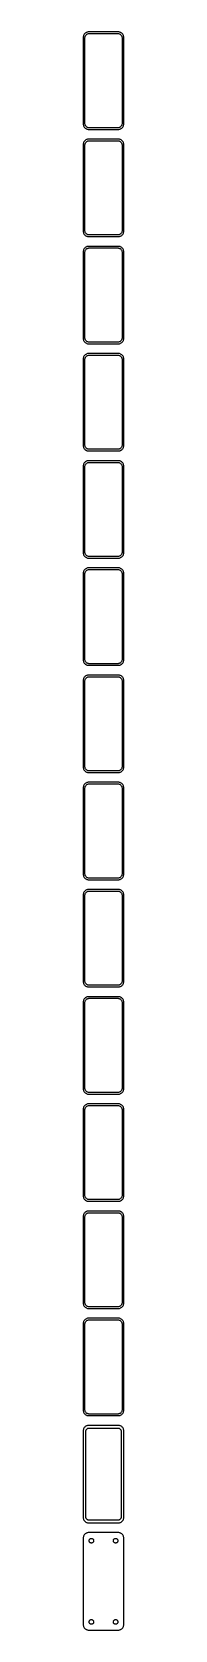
# Model space of a CAD drawing. Header units: metres. Extents: x -19 to 19, y 1440 to 2916.
import ezdxf

# ---------------------------------------------------------------- set-up
doc = ezdxf.new("R2010")
doc.units = ezdxf.units.M

msp = doc.modelspace()

# ---------------------------------------------------------------- linework, layer by layer
for p, q in [((-18.7106, 2911.63), (-18.75, 2911)), ((-18.75, 2911), (-18.75, 2831)), ((-18.5929, 2912.24), (-18.7106, 2911.63)), ((-18.3989, 2912.84), (-18.5929, 2912.24)), ((-18.1315, 2913.41), (-18.3989, 2912.84)), ((-17.7951, 2913.94), (-18.1315, 2913.41)), ((-17.3948, 2914.42), (-17.7951, 2913.94)), ((-16.9371, 2914.85), (-17.3948, 2914.42)), ((-17.25, 2910.5), (-17.2184, 2911)), ((-17.25, 2831.5), (-17.25, 2910.5)), ((-17.2184, 2911), (-17.1243, 2911.49)), ((-17.1243, 2911.49), (-16.9691, 2911.97)), ((-16.9691, 2911.97), (-16.7552, 2912.43)), ((-16.4291, 2915.22), (-16.9371, 2914.85)), ((-16.7552, 2912.43), (-16.4861, 2912.85)), ((-16.4861, 2912.85), (-16.1659, 2913.24)), ((-15.8789, 2915.52), (-16.4291, 2915.22)), ((-16.1659, 2913.24), (-15.7997, 2913.58)), ((-15.2951, 2915.76), (-15.8789, 2915.52)), ((-15.7997, 2913.58), (-15.3933, 2913.88)), ((-15.3933, 2913.88), (-14.9531, 2914.12)), ((-14.6869, 2915.91), (-15.2951, 2915.76)), ((-14.9531, 2914.12), (-14.4861, 2914.3)), ((-14.0639, 2915.99), (-14.6869, 2915.91)), ((-14.4861, 2914.3), (-13.9995, 2914.43)), ((14.0639, 2915.99), (-14.0639, 2915.99)), ((-13.9995, 2914.43), (-13.5012, 2914.49)), ((-13.5012, 2914.49), (13.5012, 2914.49)), ((13.5012, 2914.49), (13.9995, 2914.43)), ((13.9995, 2914.43), (14.4861, 2914.3)), ((14.6869, 2915.91), (14.0639, 2915.99)), ((14.4861, 2914.3), (14.9531, 2914.12)), ((15.2951, 2915.76), (14.6869, 2915.91)), ((14.9531, 2914.12), (15.3933, 2913.88)), ((15.8789, 2915.52), (15.2951, 2915.76)), ((15.3933, 2913.88), (15.7997, 2913.58)), ((15.7997, 2913.58), (16.1659, 2913.24)), ((16.4291, 2915.22), (15.8789, 2915.52)), ((16.1659, 2913.24), (16.4861, 2912.85)), ((16.9371, 2914.85), (16.4291, 2915.22)), ((16.4861, 2912.85), (16.7552, 2912.43)), ((16.7552, 2912.43), (16.9691, 2911.97)), ((17.3948, 2914.42), (16.9371, 2914.85)), ((16.9691, 2911.97), (17.1243, 2911.49)), ((17.1243, 2911.49), (17.2184, 2911)), ((17.2184, 2911), (17.25, 2910.5)), ((17.25, 2910.5), (17.25, 2831.5)), ((17.7951, 2913.94), (17.3948, 2914.42)), ((18.1315, 2913.41), (17.7951, 2913.94)), ((18.3989, 2912.84), (18.1315, 2913.41)), ((18.5929, 2912.24), (18.3989, 2912.84)), ((18.7106, 2911.63), (18.5929, 2912.24)), ((18.75, 2911), (18.7106, 2911.63)), ((18.75, 2831), (18.75, 2911)), ((-18.75, 2831), (-18.7106, 2830.37)), ((-18.7106, 2830.37), (-18.5929, 2829.76)), ((-18.5929, 2829.76), (-18.3989, 2829.16)), ((-18.3989, 2829.16), (-18.1315, 2828.59)), ((-18.1315, 2828.59), (-17.7951, 2828.06)), ((-17.7951, 2828.06), (-17.3948, 2827.58)), ((-17.3948, 2827.58), (-16.9371, 2827.15)), ((-17.2184, 2831), (-17.25, 2831.5)), ((-17.1243, 2830.51), (-17.2184, 2831)), ((-16.9691, 2830.03), (-17.1243, 2830.51)), ((-16.7552, 2829.57), (-16.9691, 2830.03)), ((-16.9371, 2827.15), (-16.4291, 2826.78)), ((-16.4861, 2829.15), (-16.7552, 2829.57)), ((-16.1659, 2828.76), (-16.4861, 2829.15)), ((-16.4291, 2826.78), (-15.8789, 2826.48)), ((-15.7997, 2828.42), (-16.1659, 2828.76)), ((-15.8789, 2826.48), (-15.2951, 2826.24)), ((-15.3933, 2828.12), (-15.7997, 2828.42)), ((-14.9531, 2827.88), (-15.3933, 2828.12)), ((-15.2951, 2826.24), (-14.6869, 2826.09)), ((-14.4861, 2827.7), (-14.9531, 2827.88)), ((-14.6869, 2826.09), (-14.0639, 2826.01)), ((-13.9995, 2827.57), (-14.4861, 2827.7)), ((-14.0639, 2826.01), (14.0639, 2826.01)), ((-13.5012, 2827.51), (-13.9995, 2827.57)), ((13.5012, 2827.51), (-13.5012, 2827.51)), ((13.9995, 2827.57), (13.5012, 2827.51)), ((14.4861, 2827.7), (13.9995, 2827.57)), ((14.0639, 2826.01), (14.6869, 2826.09)), ((14.9531, 2827.88), (14.4861, 2827.7)), ((14.6869, 2826.09), (15.2951, 2826.24)), ((15.3933, 2828.12), (14.9531, 2827.88)), ((15.2951, 2826.24), (15.8789, 2826.48)), ((15.7997, 2828.42), (15.3933, 2828.12)), ((16.1659, 2828.76), (15.7997, 2828.42)), ((15.8789, 2826.48), (16.4291, 2826.78)), ((16.4861, 2829.15), (16.1659, 2828.76)), ((16.4291, 2826.78), (16.9371, 2827.15)), ((16.7552, 2829.57), (16.4861, 2829.15)), ((16.9691, 2830.03), (16.7552, 2829.57)), ((16.9371, 2827.15), (17.3948, 2827.58)), ((17.1243, 2830.51), (16.9691, 2830.03)), ((17.2184, 2831), (17.1243, 2830.51)), ((17.25, 2831.5), (17.2184, 2831)), ((17.3948, 2827.58), (17.7951, 2828.06)), ((17.7951, 2828.06), (18.1315, 2828.59)), ((18.1315, 2828.59), (18.3989, 2829.16)), ((18.3989, 2829.16), (18.5929, 2829.76)), ((18.5929, 2829.76), (18.7106, 2830.37)), ((18.7106, 2830.37), (18.75, 2831)), ((-18.7106, 2812.63), (-18.75, 2812)), ((-18.75, 2812), (-18.75, 2732)), ((-18.5929, 2813.24), (-18.7106, 2812.63)), ((-18.3989, 2813.84), (-18.5929, 2813.24)), ((-18.1315, 2814.41), (-18.3989, 2813.84)), ((-17.7951, 2814.94), (-18.1315, 2814.41)), ((-17.3948, 2815.42), (-17.7951, 2814.94)), ((-16.9371, 2815.85), (-17.3948, 2815.42)), ((-17.25, 2811.5), (-17.2184, 2812)), ((-17.25, 2732.5), (-17.25, 2811.5)), ((-17.2184, 2812), (-17.1243, 2812.49)), ((-17.1243, 2812.49), (-16.9691, 2812.97)), ((-16.9691, 2812.97), (-16.7552, 2813.43)), ((-16.4291, 2816.22), (-16.9371, 2815.85)), ((-16.7552, 2813.43), (-16.4861, 2813.85)), ((-16.4861, 2813.85), (-16.1659, 2814.24)), ((-15.8789, 2816.52), (-16.4291, 2816.22)), ((-16.1659, 2814.24), (-15.7997, 2814.58)), ((-15.2951, 2816.76), (-15.8789, 2816.52)), ((-15.7997, 2814.58), (-15.3933, 2814.88)), ((-15.3933, 2814.88), (-14.9531, 2815.12)), ((-14.6869, 2816.91), (-15.2951, 2816.76)), ((-14.9531, 2815.12), (-14.4861, 2815.3)), ((-14.0639, 2816.99), (-14.6869, 2816.91)), ((-14.4861, 2815.3), (-13.9995, 2815.43)), ((14.0639, 2816.99), (-14.0639, 2816.99)), ((-13.9995, 2815.43), (-13.5012, 2815.49)), ((-13.5012, 2815.49), (13.5012, 2815.49)), ((13.5012, 2815.49), (13.9995, 2815.43)), ((13.9995, 2815.43), (14.4861, 2815.3)), ((14.6869, 2816.91), (14.0639, 2816.99)), ((14.4861, 2815.3), (14.9531, 2815.12)), ((15.2951, 2816.76), (14.6869, 2816.91)), ((14.9531, 2815.12), (15.3933, 2814.88)), ((15.8789, 2816.52), (15.2951, 2816.76)), ((15.3933, 2814.88), (15.7997, 2814.58)), ((15.7997, 2814.58), (16.1659, 2814.24)), ((16.4291, 2816.22), (15.8789, 2816.52)), ((16.1659, 2814.24), (16.4861, 2813.85)), ((16.9371, 2815.85), (16.4291, 2816.22)), ((16.4861, 2813.85), (16.7552, 2813.43)), ((16.7552, 2813.43), (16.9691, 2812.97)), ((17.3948, 2815.42), (16.9371, 2815.85)), ((16.9691, 2812.97), (17.1243, 2812.49)), ((17.1243, 2812.49), (17.2184, 2812)), ((17.2184, 2812), (17.25, 2811.5)), ((17.25, 2811.5), (17.25, 2732.5)), ((17.7951, 2814.94), (17.3948, 2815.42)), ((18.1315, 2814.41), (17.7951, 2814.94)), ((18.3989, 2813.84), (18.1315, 2814.41)), ((18.5929, 2813.24), (18.3989, 2813.84)), ((18.7106, 2812.63), (18.5929, 2813.24)), ((18.75, 2812), (18.7106, 2812.63)), ((18.75, 2732), (18.75, 2812)), ((-18.75, 2732), (-18.7106, 2731.37)), ((-18.7106, 2731.37), (-18.5929, 2730.76)), ((-18.5929, 2730.76), (-18.3989, 2730.16)), ((-17.2184, 2732), (-17.25, 2732.5)), ((-17.1243, 2731.51), (-17.2184, 2732)), ((-16.9691, 2731.03), (-17.1243, 2731.51)), ((-16.7552, 2730.57), (-16.9691, 2731.03)), ((-16.4861, 2730.15), (-16.7552, 2730.57)), ((16.7552, 2730.57), (16.4861, 2730.15)), ((16.9691, 2731.03), (16.7552, 2730.57)), ((17.1243, 2731.51), (16.9691, 2731.03)), ((17.2184, 2732), (17.1243, 2731.51)), ((17.25, 2732.5), (17.2184, 2732)), ((18.3989, 2730.16), (18.5929, 2730.76)), ((18.5929, 2730.76), (18.7106, 2731.37)), ((18.7106, 2731.37), (18.75, 2732)), ((-18.3989, 2730.16), (-18.1315, 2729.59)), ((-18.1315, 2729.59), (-17.7951, 2729.06)), ((-17.7951, 2715.94), (-18.1315, 2715.41)), ((-17.7951, 2729.06), (-17.3948, 2728.58)), ((-17.3948, 2716.42), (-17.7951, 2715.94)), ((-17.3948, 2728.58), (-16.9371, 2728.15)), ((-16.9371, 2716.85), (-17.3948, 2716.42)), ((-16.9371, 2728.15), (-16.4291, 2727.78)), ((-16.4291, 2717.22), (-16.9371, 2716.85)), ((-16.1659, 2729.76), (-16.4861, 2730.15)), ((-16.4291, 2727.78), (-15.8789, 2727.48)), ((-15.8789, 2717.52), (-16.4291, 2717.22)), ((-15.7997, 2729.42), (-16.1659, 2729.76)), ((-15.8789, 2727.48), (-15.2951, 2727.24)), ((-15.2951, 2717.76), (-15.8789, 2717.52)), ((-15.3933, 2729.12), (-15.7997, 2729.42)), ((-15.7997, 2715.58), (-15.3933, 2715.88)), ((-14.9531, 2728.88), (-15.3933, 2729.12)), ((-15.3933, 2715.88), (-14.9531, 2716.12)), ((-15.2951, 2727.24), (-14.6869, 2727.09)), ((-14.6869, 2717.91), (-15.2951, 2717.76)), ((-14.4861, 2728.7), (-14.9531, 2728.88)), ((-14.9531, 2716.12), (-14.4861, 2716.3)), ((-14.6869, 2727.09), (-14.0639, 2727.01)), ((-14.0639, 2717.99), (-14.6869, 2717.91)), ((-13.9995, 2728.57), (-14.4861, 2728.7)), ((-14.4861, 2716.3), (-13.9995, 2716.43)), ((-14.0639, 2727.01), (14.0639, 2727.01)), ((14.0639, 2717.99), (-14.0639, 2717.99)), ((-13.5012, 2728.51), (-13.9995, 2728.57)), ((-13.9995, 2716.43), (-13.5012, 2716.49)), ((13.5012, 2728.51), (-13.5012, 2728.51)), ((-13.5012, 2716.49), (13.5012, 2716.49)), ((13.9995, 2728.57), (13.5012, 2728.51)), ((13.5012, 2716.49), (13.9995, 2716.43)), ((14.4861, 2728.7), (13.9995, 2728.57)), ((13.9995, 2716.43), (14.4861, 2716.3)), ((14.0639, 2727.01), (14.6869, 2727.09)), ((14.6869, 2717.91), (14.0639, 2717.99)), ((14.9531, 2728.88), (14.4861, 2728.7)), ((14.4861, 2716.3), (14.9531, 2716.12)), ((14.6869, 2727.09), (15.2951, 2727.24)), ((15.2951, 2717.76), (14.6869, 2717.91)), ((15.3933, 2729.12), (14.9531, 2728.88)), ((14.9531, 2716.12), (15.3933, 2715.88)), ((15.2951, 2727.24), (15.8789, 2727.48)), ((15.8789, 2717.52), (15.2951, 2717.76)), ((15.7997, 2729.42), (15.3933, 2729.12)), ((15.3933, 2715.88), (15.7997, 2715.58)), ((16.1659, 2729.76), (15.7997, 2729.42)), ((15.8789, 2727.48), (16.4291, 2727.78)), ((16.4291, 2717.22), (15.8789, 2717.52)), ((16.4861, 2730.15), (16.1659, 2729.76)), ((16.4291, 2727.78), (16.9371, 2728.15)), ((16.9371, 2716.85), (16.4291, 2717.22)), ((16.9371, 2728.15), (17.3948, 2728.58)), ((17.3948, 2716.42), (16.9371, 2716.85)), ((17.3948, 2728.58), (17.7951, 2729.06)), ((17.7951, 2715.94), (17.3948, 2716.42)), ((17.7951, 2729.06), (18.1315, 2729.59)), ((18.1315, 2715.41), (17.7951, 2715.94)), ((18.1315, 2729.59), (18.3989, 2730.16)), ((-18.7106, 2713.63), (-18.75, 2713)), ((-18.75, 2713), (-18.75, 2633)), ((-18.5929, 2714.24), (-18.7106, 2713.63)), ((-18.3989, 2714.84), (-18.5929, 2714.24)), ((-18.1315, 2715.41), (-18.3989, 2714.84)), ((-17.25, 2712.5), (-17.2184, 2713)), ((-17.25, 2633.5), (-17.25, 2712.5)), ((-17.2184, 2713), (-17.1243, 2713.49)), ((-17.1243, 2713.49), (-16.9691, 2713.97)), ((-16.9691, 2713.97), (-16.7552, 2714.43)), ((-16.7552, 2714.43), (-16.4861, 2714.85)), ((-16.4861, 2714.85), (-16.1659, 2715.24)), ((-16.1659, 2715.24), (-15.7997, 2715.58)), ((15.7997, 2715.58), (16.1659, 2715.24)), ((16.1659, 2715.24), (16.4861, 2714.85)), ((16.4861, 2714.85), (16.7552, 2714.43)), ((16.7552, 2714.43), (16.9691, 2713.97)), ((16.9691, 2713.97), (17.1243, 2713.49)), ((17.1243, 2713.49), (17.2184, 2713)), ((17.2184, 2713), (17.25, 2712.5)), ((17.25, 2712.5), (17.25, 2633.5)), ((18.3989, 2714.84), (18.1315, 2715.41)), ((18.5929, 2714.24), (18.3989, 2714.84)), ((18.7106, 2713.63), (18.5929, 2714.24)), ((18.75, 2713), (18.7106, 2713.63)), ((18.75, 2633), (18.75, 2713)), ((-18.75, 2633), (-18.7106, 2632.37)), ((-18.7106, 2632.37), (-18.5929, 2631.76)), ((-18.5929, 2631.76), (-18.3989, 2631.16)), ((-18.3989, 2631.16), (-18.1315, 2630.59)), ((-18.1315, 2630.59), (-17.7951, 2630.06)), ((-17.7951, 2630.06), (-17.3948, 2629.58)), ((-17.3948, 2629.58), (-16.9371, 2629.15)), ((-17.2184, 2633), (-17.25, 2633.5)), ((-17.1243, 2632.51), (-17.2184, 2633)), ((-16.9691, 2632.03), (-17.1243, 2632.51)), ((-16.7552, 2631.57), (-16.9691, 2632.03)), ((-16.9371, 2629.15), (-16.4291, 2628.78)), ((-16.4861, 2631.15), (-16.7552, 2631.57)), ((-16.1659, 2630.76), (-16.4861, 2631.15)), ((-16.4291, 2628.78), (-15.8789, 2628.48)), ((-15.7997, 2630.42), (-16.1659, 2630.76)), ((-15.8789, 2628.48), (-15.2951, 2628.24)), ((-15.3933, 2630.12), (-15.7997, 2630.42)), ((-14.9531, 2629.88), (-15.3933, 2630.12)), ((-15.2951, 2628.24), (-14.6869, 2628.09)), ((-14.4861, 2629.7), (-14.9531, 2629.88)), ((-14.6869, 2628.09), (-14.0639, 2628.01)), ((-13.9995, 2629.57), (-14.4861, 2629.7)), ((-14.0639, 2628.01), (14.0639, 2628.01)), ((-13.5012, 2629.51), (-13.9995, 2629.57)), ((13.5012, 2629.51), (-13.5012, 2629.51)), ((13.9995, 2629.57), (13.5012, 2629.51)), ((14.4861, 2629.7), (13.9995, 2629.57)), ((14.0639, 2628.01), (14.6869, 2628.09)), ((14.9531, 2629.88), (14.4861, 2629.7)), ((14.6869, 2628.09), (15.2951, 2628.24)), ((15.3933, 2630.12), (14.9531, 2629.88)), ((15.2951, 2628.24), (15.8789, 2628.48)), ((15.7997, 2630.42), (15.3933, 2630.12)), ((16.1659, 2630.76), (15.7997, 2630.42)), ((15.8789, 2628.48), (16.4291, 2628.78)), ((16.4861, 2631.15), (16.1659, 2630.76)), ((16.4291, 2628.78), (16.9371, 2629.15)), ((16.7552, 2631.57), (16.4861, 2631.15)), ((16.9691, 2632.03), (16.7552, 2631.57)), ((16.9371, 2629.15), (17.3948, 2629.58)), ((17.1243, 2632.51), (16.9691, 2632.03)), ((17.2184, 2633), (17.1243, 2632.51)), ((17.25, 2633.5), (17.2184, 2633)), ((17.3948, 2629.58), (17.7951, 2630.06)), ((17.7951, 2630.06), (18.1315, 2630.59)), ((18.1315, 2630.59), (18.3989, 2631.16)), ((18.3989, 2631.16), (18.5929, 2631.76)), ((18.5929, 2631.76), (18.7106, 2632.37)), ((18.7106, 2632.37), (18.75, 2633)), ((-18.7106, 2614.63), (-18.75, 2614)), ((-18.75, 2614), (-18.75, 2534)), ((-18.5929, 2615.24), (-18.7106, 2614.63)), ((-18.3989, 2615.84), (-18.5929, 2615.24)), ((-18.1315, 2616.41), (-18.3989, 2615.84)), ((-17.7951, 2616.94), (-18.1315, 2616.41)), ((-17.3948, 2617.42), (-17.7951, 2616.94)), ((-16.9371, 2617.85), (-17.3948, 2617.42)), ((-17.25, 2613.5), (-17.2184, 2614)), ((-17.25, 2534.5), (-17.25, 2613.5)), ((-17.2184, 2614), (-17.1243, 2614.49)), ((-17.1243, 2614.49), (-16.9691, 2614.97)), ((-16.9691, 2614.97), (-16.7552, 2615.43)), ((-16.4291, 2618.22), (-16.9371, 2617.85)), ((-16.7552, 2615.43), (-16.4861, 2615.85)), ((-16.4861, 2615.85), (-16.1659, 2616.24)), ((-15.8789, 2618.52), (-16.4291, 2618.22)), ((-16.1659, 2616.24), (-15.7997, 2616.58)), ((-15.2951, 2618.76), (-15.8789, 2618.52)), ((-15.7997, 2616.58), (-15.3933, 2616.88)), ((-15.3933, 2616.88), (-14.9531, 2617.12)), ((-14.6869, 2618.91), (-15.2951, 2618.76)), ((-14.9531, 2617.12), (-14.4861, 2617.3)), ((-14.0639, 2618.99), (-14.6869, 2618.91)), ((-14.4861, 2617.3), (-13.9995, 2617.43)), ((14.0639, 2618.99), (-14.0639, 2618.99)), ((-13.9995, 2617.43), (-13.5012, 2617.49)), ((-13.5012, 2617.49), (13.5012, 2617.49)), ((13.5012, 2617.49), (13.9995, 2617.43)), ((13.9995, 2617.43), (14.4861, 2617.3)), ((14.6869, 2618.91), (14.0639, 2618.99)), ((14.4861, 2617.3), (14.9531, 2617.12)), ((15.2951, 2618.76), (14.6869, 2618.91)), ((14.9531, 2617.12), (15.3933, 2616.88)), ((15.8789, 2618.52), (15.2951, 2618.76)), ((15.3933, 2616.88), (15.7997, 2616.58)), ((15.7997, 2616.58), (16.1659, 2616.24)), ((16.4291, 2618.22), (15.8789, 2618.52)), ((16.1659, 2616.24), (16.4861, 2615.85)), ((16.9371, 2617.85), (16.4291, 2618.22)), ((16.4861, 2615.85), (16.7552, 2615.43)), ((16.7552, 2615.43), (16.9691, 2614.97)), ((17.3948, 2617.42), (16.9371, 2617.85)), ((16.9691, 2614.97), (17.1243, 2614.49)), ((17.1243, 2614.49), (17.2184, 2614)), ((17.2184, 2614), (17.25, 2613.5)), ((17.25, 2613.5), (17.25, 2534.5)), ((17.7951, 2616.94), (17.3948, 2617.42)), ((18.1315, 2616.41), (17.7951, 2616.94)), ((18.3989, 2615.84), (18.1315, 2616.41)), ((18.5929, 2615.24), (18.3989, 2615.84)), ((18.7106, 2614.63), (18.5929, 2615.24)), ((18.75, 2614), (18.7106, 2614.63)), ((18.75, 2534), (18.75, 2614)), ((-18.75, 2534), (-18.7106, 2533.37)), ((-18.7106, 2533.37), (-18.5929, 2532.76)), ((-18.5929, 2532.76), (-18.3989, 2532.16)), ((-18.3989, 2532.16), (-18.1315, 2531.59)), ((-18.1315, 2531.59), (-17.7951, 2531.06)), ((-17.7951, 2531.06), (-17.3948, 2530.58)), ((-17.3948, 2530.58), (-16.9371, 2530.15)), ((-17.2184, 2534), (-17.25, 2534.5)), ((-17.1243, 2533.51), (-17.2184, 2534)), ((-16.9691, 2533.03), (-17.1243, 2533.51)), ((-16.7552, 2532.57), (-16.9691, 2533.03)), ((-16.9371, 2530.15), (-16.4291, 2529.78)), ((-16.4861, 2532.15), (-16.7552, 2532.57)), ((-16.1659, 2531.76), (-16.4861, 2532.15)), ((-16.4291, 2529.78), (-15.8789, 2529.48)), ((-15.7997, 2531.42), (-16.1659, 2531.76)), ((-15.8789, 2529.48), (-15.2951, 2529.24)), ((-15.3933, 2531.12), (-15.7997, 2531.42)), ((-14.9531, 2530.88), (-15.3933, 2531.12)), ((-15.2951, 2529.24), (-14.6869, 2529.09)), ((-14.4861, 2530.7), (-14.9531, 2530.88)), ((-14.6869, 2529.09), (-14.0639, 2529.01)), ((-13.9995, 2530.57), (-14.4861, 2530.7)), ((-14.0639, 2529.01), (14.0639, 2529.01)), ((-13.5012, 2530.51), (-13.9995, 2530.57)), ((13.5012, 2530.51), (-13.5012, 2530.51)), ((13.9995, 2530.57), (13.5012, 2530.51)), ((14.4861, 2530.7), (13.9995, 2530.57)), ((14.0639, 2529.01), (14.6869, 2529.09)), ((14.9531, 2530.88), (14.4861, 2530.7)), ((14.6869, 2529.09), (15.2951, 2529.24)), ((15.3933, 2531.12), (14.9531, 2530.88)), ((15.2951, 2529.24), (15.8789, 2529.48)), ((15.7997, 2531.42), (15.3933, 2531.12)), ((16.1659, 2531.76), (15.7997, 2531.42)), ((15.8789, 2529.48), (16.4291, 2529.78)), ((16.4861, 2532.15), (16.1659, 2531.76)), ((16.4291, 2529.78), (16.9371, 2530.15)), ((16.7552, 2532.57), (16.4861, 2532.15)), ((16.9691, 2533.03), (16.7552, 2532.57)), ((16.9371, 2530.15), (17.3948, 2530.58)), ((17.1243, 2533.51), (16.9691, 2533.03)), ((17.2184, 2534), (17.1243, 2533.51)), ((17.25, 2534.5), (17.2184, 2534)), ((17.3948, 2530.58), (17.7951, 2531.06)), ((17.7951, 2531.06), (18.1315, 2531.59)), ((18.1315, 2531.59), (18.3989, 2532.16)), ((18.3989, 2532.16), (18.5929, 2532.76)), ((18.5929, 2532.76), (18.7106, 2533.37)), ((18.7106, 2533.37), (18.75, 2534)), ((-18.7106, 2515.63), (-18.75, 2515)), ((-18.75, 2515), (-18.75, 2435)), ((-18.5929, 2516.24), (-18.7106, 2515.63)), ((-18.3989, 2516.84), (-18.5929, 2516.24)), ((-18.1315, 2517.41), (-18.3989, 2516.84)), ((-17.7951, 2517.94), (-18.1315, 2517.41)), ((-17.3948, 2518.42), (-17.7951, 2517.94)), ((-16.9371, 2518.85), (-17.3948, 2518.42)), ((-17.25, 2514.5), (-17.2184, 2515)), ((-17.25, 2435.5), (-17.25, 2514.5)), ((-17.2184, 2515), (-17.1243, 2515.49)), ((-17.1243, 2515.49), (-16.9691, 2515.97)), ((-16.9691, 2515.97), (-16.7552, 2516.43)), ((-16.4291, 2519.22), (-16.9371, 2518.85)), ((-16.7552, 2516.43), (-16.4861, 2516.85)), ((-16.4861, 2516.85), (-16.1659, 2517.24)), ((-15.8789, 2519.52), (-16.4291, 2519.22)), ((-16.1659, 2517.24), (-15.7997, 2517.58)), ((-15.2951, 2519.76), (-15.8789, 2519.52)), ((-15.7997, 2517.58), (-15.3933, 2517.88)), ((-15.3933, 2517.88), (-14.9531, 2518.12)), ((-14.6869, 2519.91), (-15.2951, 2519.76)), ((-14.9531, 2518.12), (-14.4861, 2518.3)), ((-14.0639, 2519.99), (-14.6869, 2519.91)), ((-14.4861, 2518.3), (-13.9995, 2518.43)), ((14.0639, 2519.99), (-14.0639, 2519.99)), ((-13.9995, 2518.43), (-13.5012, 2518.49)), ((-13.5012, 2518.49), (13.5012, 2518.49)), ((13.5012, 2518.49), (13.9995, 2518.43)), ((13.9995, 2518.43), (14.4861, 2518.3)), ((14.6869, 2519.91), (14.0639, 2519.99)), ((14.4861, 2518.3), (14.9531, 2518.12)), ((15.2951, 2519.76), (14.6869, 2519.91)), ((14.9531, 2518.12), (15.3933, 2517.88)), ((15.8789, 2519.52), (15.2951, 2519.76)), ((15.3933, 2517.88), (15.7997, 2517.58)), ((15.7997, 2517.58), (16.1659, 2517.24)), ((16.4291, 2519.22), (15.8789, 2519.52)), ((16.1659, 2517.24), (16.4861, 2516.85)), ((16.9371, 2518.85), (16.4291, 2519.22)), ((16.4861, 2516.85), (16.7552, 2516.43)), ((16.7552, 2516.43), (16.9691, 2515.97)), ((17.3948, 2518.42), (16.9371, 2518.85)), ((16.9691, 2515.97), (17.1243, 2515.49)), ((17.1243, 2515.49), (17.2184, 2515)), ((17.2184, 2515), (17.25, 2514.5)), ((17.25, 2514.5), (17.25, 2435.5)), ((17.7951, 2517.94), (17.3948, 2518.42)), ((18.1315, 2517.41), (17.7951, 2517.94)), ((18.3989, 2516.84), (18.1315, 2517.41)), ((18.5929, 2516.24), (18.3989, 2516.84)), ((18.7106, 2515.63), (18.5929, 2516.24)), ((18.75, 2515), (18.7106, 2515.63)), ((18.75, 2435), (18.75, 2515)), ((-17.2184, 2435), (-17.25, 2435.5)), ((17.25, 2435.5), (17.2184, 2435)), ((-18.75, 2435), (-18.7106, 2434.37)), ((-18.7106, 2434.37), (-18.5929, 2433.76)), ((-18.5929, 2433.76), (-18.3989, 2433.16)), ((-18.3989, 2433.16), (-18.1315, 2432.59)), ((-18.1315, 2432.59), (-17.7951, 2432.06)), ((-17.7951, 2432.06), (-17.3948, 2431.58)), ((-17.3948, 2431.58), (-16.9371, 2431.15)), ((-17.1243, 2434.51), (-17.2184, 2435)), ((-16.9691, 2434.03), (-17.1243, 2434.51)), ((-16.7552, 2433.57), (-16.9691, 2434.03)), ((-16.9371, 2431.15), (-16.4291, 2430.78)), ((-16.4861, 2433.15), (-16.7552, 2433.57)), ((-16.1659, 2432.76), (-16.4861, 2433.15)), ((-16.4291, 2430.78), (-15.8789, 2430.48)), ((-15.7997, 2432.42), (-16.1659, 2432.76)), ((-15.8789, 2430.48), (-15.2951, 2430.24)), ((-15.2951, 2420.76), (-15.8789, 2420.52)), ((-15.3933, 2432.12), (-15.7997, 2432.42)), ((-14.9531, 2431.88), (-15.3933, 2432.12)), ((-15.2951, 2430.24), (-14.6869, 2430.09)), ((-14.6869, 2420.91), (-15.2951, 2420.76)), ((-14.4861, 2431.7), (-14.9531, 2431.88)), ((-14.6869, 2430.09), (-14.0639, 2430.01)), ((-14.0639, 2420.99), (-14.6869, 2420.91)), ((-13.9995, 2431.57), (-14.4861, 2431.7)), ((-14.0639, 2430.01), (14.0639, 2430.01)), ((14.0639, 2420.99), (-14.0639, 2420.99)), ((-13.5012, 2431.51), (-13.9995, 2431.57)), ((13.5012, 2431.51), (-13.5012, 2431.51)), ((13.9995, 2431.57), (13.5012, 2431.51)), ((14.4861, 2431.7), (13.9995, 2431.57)), ((14.0639, 2430.01), (14.6869, 2430.09)), ((14.6869, 2420.91), (14.0639, 2420.99)), ((14.9531, 2431.88), (14.4861, 2431.7)), ((14.6869, 2430.09), (15.2951, 2430.24)), ((15.2951, 2420.76), (14.6869, 2420.91)), ((15.3933, 2432.12), (14.9531, 2431.88)), ((15.2951, 2430.24), (15.8789, 2430.48)), ((15.8789, 2420.52), (15.2951, 2420.76)), ((15.7997, 2432.42), (15.3933, 2432.12)), ((16.1659, 2432.76), (15.7997, 2432.42)), ((15.8789, 2430.48), (16.4291, 2430.78)), ((16.4861, 2433.15), (16.1659, 2432.76)), ((16.4291, 2430.78), (16.9371, 2431.15)), ((16.7552, 2433.57), (16.4861, 2433.15)), ((16.9691, 2434.03), (16.7552, 2433.57)), ((16.9371, 2431.15), (17.3948, 2431.58)), ((17.1243, 2434.51), (16.9691, 2434.03)), ((17.2184, 2435), (17.1243, 2434.51)), ((17.3948, 2431.58), (17.7951, 2432.06)), ((17.7951, 2432.06), (18.1315, 2432.59)), ((18.1315, 2432.59), (18.3989, 2433.16)), ((18.3989, 2433.16), (18.5929, 2433.76)), ((18.5929, 2433.76), (18.7106, 2434.37)), ((18.7106, 2434.37), (18.75, 2435)), ((-18.7106, 2416.63), (-18.75, 2416)), ((-18.75, 2416), (-18.75, 2336)), ((-18.5929, 2417.24), (-18.7106, 2416.63)), ((-18.3989, 2417.84), (-18.5929, 2417.24)), ((-18.1315, 2418.41), (-18.3989, 2417.84)), ((-17.7951, 2418.94), (-18.1315, 2418.41)), ((-17.3948, 2419.42), (-17.7951, 2418.94)), ((-16.9371, 2419.85), (-17.3948, 2419.42)), ((-17.25, 2415.5), (-17.2184, 2416)), ((-17.25, 2336.5), (-17.25, 2415.5)), ((-17.2184, 2416), (-17.1243, 2416.49)), ((-17.1243, 2416.49), (-16.9691, 2416.97)), ((-16.9691, 2416.97), (-16.7552, 2417.43)), ((-16.4291, 2420.22), (-16.9371, 2419.85)), ((-16.7552, 2417.43), (-16.4861, 2417.85)), ((-16.4861, 2417.85), (-16.1659, 2418.24)), ((-15.8789, 2420.52), (-16.4291, 2420.22)), ((-16.1659, 2418.24), (-15.7997, 2418.58)), ((-15.7997, 2418.58), (-15.3933, 2418.88)), ((-15.3933, 2418.88), (-14.9531, 2419.12)), ((-14.9531, 2419.12), (-14.4861, 2419.3)), ((-14.4861, 2419.3), (-13.9995, 2419.43)), ((-13.9995, 2419.43), (-13.5012, 2419.49)), ((-13.5012, 2419.49), (13.5012, 2419.49)), ((13.5012, 2419.49), (13.9995, 2419.43)), ((13.9995, 2419.43), (14.4861, 2419.3)), ((14.4861, 2419.3), (14.9531, 2419.12)), ((14.9531, 2419.12), (15.3933, 2418.88)), ((15.3933, 2418.88), (15.7997, 2418.58)), ((15.7997, 2418.58), (16.1659, 2418.24)), ((16.4291, 2420.22), (15.8789, 2420.52)), ((16.1659, 2418.24), (16.4861, 2417.85)), ((16.9371, 2419.85), (16.4291, 2420.22)), ((16.4861, 2417.85), (16.7552, 2417.43)), ((16.7552, 2417.43), (16.9691, 2416.97)), ((17.3948, 2419.42), (16.9371, 2419.85)), ((16.9691, 2416.97), (17.1243, 2416.49)), ((17.1243, 2416.49), (17.2184, 2416)), ((17.2184, 2416), (17.25, 2415.5)), ((17.25, 2415.5), (17.25, 2336.5)), ((17.7951, 2418.94), (17.3948, 2419.42)), ((18.1315, 2418.41), (17.7951, 2418.94)), ((18.3989, 2417.84), (18.1315, 2418.41)), ((18.5929, 2417.24), (18.3989, 2417.84)), ((18.7106, 2416.63), (18.5929, 2417.24)), ((18.75, 2416), (18.7106, 2416.63)), ((18.75, 2336), (18.75, 2416)), ((-18.75, 2336), (-18.7106, 2335.37)), ((-18.7106, 2335.37), (-18.5929, 2334.76)), ((-18.5929, 2334.76), (-18.3989, 2334.16)), ((-18.3989, 2334.16), (-18.1315, 2333.59)), ((-18.1315, 2333.59), (-17.7951, 2333.06)), ((-17.7951, 2333.06), (-17.3948, 2332.58)), ((-17.3948, 2332.58), (-16.9371, 2332.15)), ((-17.2184, 2336), (-17.25, 2336.5)), ((-17.1243, 2335.51), (-17.2184, 2336)), ((-16.9691, 2335.03), (-17.1243, 2335.51)), ((-16.7552, 2334.57), (-16.9691, 2335.03)), ((-16.9371, 2332.15), (-16.4291, 2331.78)), ((-16.4861, 2334.15), (-16.7552, 2334.57)), ((-16.1659, 2333.76), (-16.4861, 2334.15)), ((-15.7997, 2333.42), (-16.1659, 2333.76)), ((-15.3933, 2333.12), (-15.7997, 2333.42)), ((-14.9531, 2332.88), (-15.3933, 2333.12)), ((-14.4861, 2332.7), (-14.9531, 2332.88)), ((-13.9995, 2332.57), (-14.4861, 2332.7)), ((-13.5012, 2332.51), (-13.9995, 2332.57)), ((13.5012, 2332.51), (-13.5012, 2332.51)), ((13.9995, 2332.57), (13.5012, 2332.51)), ((14.4861, 2332.7), (13.9995, 2332.57)), ((14.9531, 2332.88), (14.4861, 2332.7)), ((15.3933, 2333.12), (14.9531, 2332.88)), ((15.7997, 2333.42), (15.3933, 2333.12)), ((16.1659, 2333.76), (15.7997, 2333.42)), ((16.4861, 2334.15), (16.1659, 2333.76)), ((16.4291, 2331.78), (16.9371, 2332.15)), ((16.7552, 2334.57), (16.4861, 2334.15)), ((16.9691, 2335.03), (16.7552, 2334.57)), ((16.9371, 2332.15), (17.3948, 2332.58)), ((17.1243, 2335.51), (16.9691, 2335.03)), ((17.2184, 2336), (17.1243, 2335.51)), ((17.25, 2336.5), (17.2184, 2336)), ((17.3948, 2332.58), (17.7951, 2333.06)), ((17.7951, 2333.06), (18.1315, 2333.59)), ((18.1315, 2333.59), (18.3989, 2334.16)), ((18.3989, 2334.16), (18.5929, 2334.76)), ((18.5929, 2334.76), (18.7106, 2335.37)), ((18.7106, 2335.37), (18.75, 2336)), ((-18.7106, 2317.63), (-18.75, 2317)), ((-18.5929, 2318.24), (-18.7106, 2317.63)), ((-18.3989, 2318.84), (-18.5929, 2318.24)), ((-18.1315, 2319.41), (-18.3989, 2318.84)), ((-17.7951, 2319.94), (-18.1315, 2319.41)), ((-17.3948, 2320.42), (-17.7951, 2319.94)), ((-16.9371, 2320.85), (-17.3948, 2320.42)), ((-17.2184, 2317), (-17.1243, 2317.49)), ((-17.1243, 2317.49), (-16.9691, 2317.97)), ((-16.9691, 2317.97), (-16.7552, 2318.43)), ((-16.4291, 2321.22), (-16.9371, 2320.85)), ((-16.7552, 2318.43), (-16.4861, 2318.85)), ((-16.4861, 2318.85), (-16.1659, 2319.24)), ((-16.4291, 2331.78), (-15.8789, 2331.48)), ((-15.8789, 2321.52), (-16.4291, 2321.22)), ((-16.1659, 2319.24), (-15.7997, 2319.58)), ((-15.8789, 2331.48), (-15.2951, 2331.24)), ((-15.2951, 2321.76), (-15.8789, 2321.52)), ((-15.7997, 2319.58), (-15.3933, 2319.88)), ((-15.3933, 2319.88), (-14.9531, 2320.12)), ((-15.2951, 2331.24), (-14.6869, 2331.09)), ((-14.6869, 2321.91), (-15.2951, 2321.76)), ((-14.9531, 2320.12), (-14.4861, 2320.3)), ((-14.6869, 2331.09), (-14.0639, 2331.01)), ((-14.0639, 2321.99), (-14.6869, 2321.91)), ((-14.4861, 2320.3), (-13.9995, 2320.43)), ((-14.0639, 2331.01), (14.0639, 2331.01)), ((14.0639, 2321.99), (-14.0639, 2321.99)), ((-13.9995, 2320.43), (-13.5012, 2320.49)), ((-13.5012, 2320.49), (13.5012, 2320.49)), ((13.5012, 2320.49), (13.9995, 2320.43)), ((13.9995, 2320.43), (14.4861, 2320.3)), ((14.0639, 2331.01), (14.6869, 2331.09)), ((14.6869, 2321.91), (14.0639, 2321.99)), ((14.4861, 2320.3), (14.9531, 2320.12)), ((14.6869, 2331.09), (15.2951, 2331.24)), ((15.2951, 2321.76), (14.6869, 2321.91)), ((14.9531, 2320.12), (15.3933, 2319.88)), ((15.2951, 2331.24), (15.8789, 2331.48)), ((15.8789, 2321.52), (15.2951, 2321.76)), ((15.3933, 2319.88), (15.7997, 2319.58)), ((15.7997, 2319.58), (16.1659, 2319.24)), ((15.8789, 2331.48), (16.4291, 2331.78)), ((16.4291, 2321.22), (15.8789, 2321.52)), ((16.1659, 2319.24), (16.4861, 2318.85)), ((16.9371, 2320.85), (16.4291, 2321.22)), ((16.4861, 2318.85), (16.7552, 2318.43)), ((16.7552, 2318.43), (16.9691, 2317.97)), ((17.3948, 2320.42), (16.9371, 2320.85)), ((16.9691, 2317.97), (17.1243, 2317.49)), ((17.1243, 2317.49), (17.2184, 2317)), ((17.7951, 2319.94), (17.3948, 2320.42)), ((18.1315, 2319.41), (17.7951, 2319.94)), ((18.3989, 2318.84), (18.1315, 2319.41)), ((18.5929, 2318.24), (18.3989, 2318.84)), ((18.7106, 2317.63), (18.5929, 2318.24)), ((18.75, 2317), (18.7106, 2317.63)), ((-18.75, 2317), (-18.75, 2237)), ((-17.25, 2316.5), (-17.2184, 2317)), ((-17.25, 2237.5), (-17.25, 2316.5)), ((17.2184, 2317), (17.25, 2316.5)), ((17.25, 2316.5), (17.25, 2237.5)), ((18.75, 2237), (18.75, 2317)), ((-18.75, 2237), (-18.7106, 2236.37)), ((-18.7106, 2236.37), (-18.5929, 2235.76)), ((-18.5929, 2235.76), (-18.3989, 2235.16)), ((-18.3989, 2235.16), (-18.1315, 2234.59)), ((-18.1315, 2234.59), (-17.7951, 2234.06)), ((-17.7951, 2234.06), (-17.3948, 2233.58)), ((-17.3948, 2233.58), (-16.9371, 2233.15)), ((-17.2184, 2237), (-17.25, 2237.5)), ((-17.1243, 2236.51), (-17.2184, 2237)), ((-16.9691, 2236.03), (-17.1243, 2236.51)), ((-16.7552, 2235.57), (-16.9691, 2236.03)), ((-16.9371, 2233.15), (-16.4291, 2232.78)), ((-16.4861, 2235.15), (-16.7552, 2235.57)), ((-16.1659, 2234.76), (-16.4861, 2235.15)), ((-16.4291, 2232.78), (-15.8789, 2232.48)), ((-15.7997, 2234.42), (-16.1659, 2234.76)), ((-15.8789, 2232.48), (-15.2951, 2232.24)), ((-15.3933, 2234.12), (-15.7997, 2234.42)), ((-14.9531, 2233.88), (-15.3933, 2234.12)), ((-15.2951, 2232.24), (-14.6869, 2232.09)), ((-14.4861, 2233.7), (-14.9531, 2233.88)), ((-14.6869, 2232.09), (-14.0639, 2232.01)), ((-13.9995, 2233.57), (-14.4861, 2233.7)), ((-14.0639, 2232.01), (14.0639, 2232.01)), ((-13.5012, 2233.51), (-13.9995, 2233.57)), ((13.5012, 2233.51), (-13.5012, 2233.51)), ((13.9995, 2233.57), (13.5012, 2233.51)), ((14.4861, 2233.7), (13.9995, 2233.57)), ((14.0639, 2232.01), (14.6869, 2232.09)), ((14.9531, 2233.88), (14.4861, 2233.7)), ((14.6869, 2232.09), (15.2951, 2232.24)), ((15.3933, 2234.12), (14.9531, 2233.88)), ((15.2951, 2232.24), (15.8789, 2232.48)), ((15.7997, 2234.42), (15.3933, 2234.12)), ((16.1659, 2234.76), (15.7997, 2234.42)), ((15.8789, 2232.48), (16.4291, 2232.78)), ((16.4861, 2235.15), (16.1659, 2234.76)), ((16.4291, 2232.78), (16.9371, 2233.15)), ((16.7552, 2235.57), (16.4861, 2235.15)), ((16.9691, 2236.03), (16.7552, 2235.57)), ((16.9371, 2233.15), (17.3948, 2233.58)), ((17.1243, 2236.51), (16.9691, 2236.03)), ((17.2184, 2237), (17.1243, 2236.51)), ((17.25, 2237.5), (17.2184, 2237)), ((17.3948, 2233.58), (17.7951, 2234.06)), ((17.7951, 2234.06), (18.1315, 2234.59)), ((18.1315, 2234.59), (18.3989, 2235.16)), ((18.3989, 2235.16), (18.5929, 2235.76)), ((18.5929, 2235.76), (18.7106, 2236.37)), ((18.7106, 2236.37), (18.75, 2237)), ((-18.7106, 2218.63), (-18.75, 2218)), ((-18.75, 2218), (-18.75, 2138)), ((-18.5929, 2219.24), (-18.7106, 2218.63)), ((-18.3989, 2219.84), (-18.5929, 2219.24)), ((-18.1315, 2220.41), (-18.3989, 2219.84)), ((-17.7951, 2220.94), (-18.1315, 2220.41)), ((-17.3948, 2221.42), (-17.7951, 2220.94)), ((-16.9371, 2221.85), (-17.3948, 2221.42)), ((-17.25, 2217.5), (-17.2184, 2218)), ((-17.25, 2138.5), (-17.25, 2217.5)), ((-17.2184, 2218), (-17.1243, 2218.49)), ((-17.1243, 2218.49), (-16.9691, 2218.97)), ((-16.9691, 2218.97), (-16.7552, 2219.43)), ((-16.4291, 2222.22), (-16.9371, 2221.85)), ((-16.7552, 2219.43), (-16.4861, 2219.85)), ((-16.4861, 2219.85), (-16.1659, 2220.24)), ((-15.8789, 2222.52), (-16.4291, 2222.22)), ((-16.1659, 2220.24), (-15.7997, 2220.58)), ((-15.2951, 2222.76), (-15.8789, 2222.52)), ((-15.7997, 2220.58), (-15.3933, 2220.88)), ((-15.3933, 2220.88), (-14.9531, 2221.12)), ((-14.6869, 2222.91), (-15.2951, 2222.76)), ((-14.9531, 2221.12), (-14.4861, 2221.3)), ((-14.0639, 2222.99), (-14.6869, 2222.91)), ((-14.4861, 2221.3), (-13.9995, 2221.43)), ((14.0639, 2222.99), (-14.0639, 2222.99)), ((-13.9995, 2221.43), (-13.5012, 2221.49)), ((-13.5012, 2221.49), (13.5012, 2221.49)), ((13.5012, 2221.49), (13.9995, 2221.43)), ((13.9995, 2221.43), (14.4861, 2221.3)), ((14.6869, 2222.91), (14.0639, 2222.99)), ((14.4861, 2221.3), (14.9531, 2221.12)), ((15.2951, 2222.76), (14.6869, 2222.91)), ((14.9531, 2221.12), (15.3933, 2220.88)), ((15.8789, 2222.52), (15.2951, 2222.76)), ((15.3933, 2220.88), (15.7997, 2220.58)), ((15.7997, 2220.58), (16.1659, 2220.24)), ((16.4291, 2222.22), (15.8789, 2222.52)), ((16.1659, 2220.24), (16.4861, 2219.85)), ((16.9371, 2221.85), (16.4291, 2222.22)), ((16.4861, 2219.85), (16.7552, 2219.43)), ((16.7552, 2219.43), (16.9691, 2218.97)), ((17.3948, 2221.42), (16.9371, 2221.85)), ((16.9691, 2218.97), (17.1243, 2218.49)), ((17.1243, 2218.49), (17.2184, 2218)), ((17.2184, 2218), (17.25, 2217.5)), ((17.25, 2217.5), (17.25, 2138.5)), ((17.7951, 2220.94), (17.3948, 2221.42)), ((18.1315, 2220.41), (17.7951, 2220.94)), ((18.3989, 2219.84), (18.1315, 2220.41)), ((18.5929, 2219.24), (18.3989, 2219.84)), ((18.7106, 2218.63), (18.5929, 2219.24)), ((18.75, 2218), (18.7106, 2218.63)), ((18.75, 2138), (18.75, 2218)), ((-18.75, 2138), (-18.7106, 2137.37)), ((-18.7106, 2137.37), (-18.5929, 2136.76)), ((-18.5929, 2136.76), (-18.3989, 2136.16)), ((-18.3989, 2136.16), (-18.1315, 2135.59)), ((-18.1315, 2135.59), (-17.7951, 2135.06)), ((-17.7951, 2135.06), (-17.3948, 2134.58)), ((-17.3948, 2134.58), (-16.9371, 2134.15)), ((-17.2184, 2138), (-17.25, 2138.5)), ((-17.1243, 2137.51), (-17.2184, 2138)), ((-16.9691, 2137.03), (-17.1243, 2137.51)), ((-16.7552, 2136.57), (-16.9691, 2137.03)), ((-16.9371, 2134.15), (-16.4291, 2133.78)), ((-16.4861, 2136.15), (-16.7552, 2136.57)), ((-16.1659, 2135.76), (-16.4861, 2136.15)), ((-16.4291, 2133.78), (-15.8789, 2133.48)), ((-15.7997, 2135.42), (-16.1659, 2135.76)), ((-15.8789, 2133.48), (-15.2951, 2133.24)), ((-15.3933, 2135.12), (-15.7997, 2135.42)), ((-14.9531, 2134.88), (-15.3933, 2135.12)), ((-15.2951, 2133.24), (-14.6869, 2133.09)), ((-14.4861, 2134.7), (-14.9531, 2134.88)), ((-14.6869, 2133.09), (-14.0639, 2133.01)), ((-13.9995, 2134.57), (-14.4861, 2134.7)), ((-14.0639, 2133.01), (14.0639, 2133.01)), ((-13.5012, 2134.51), (-13.9995, 2134.57)), ((13.5012, 2134.51), (-13.5012, 2134.51)), ((13.9995, 2134.57), (13.5012, 2134.51)), ((14.4861, 2134.7), (13.9995, 2134.57)), ((14.0639, 2133.01), (14.6869, 2133.09)), ((14.9531, 2134.88), (14.4861, 2134.7)), ((14.6869, 2133.09), (15.2951, 2133.24)), ((15.3933, 2135.12), (14.9531, 2134.88)), ((15.2951, 2133.24), (15.8789, 2133.48)), ((15.7997, 2135.42), (15.3933, 2135.12)), ((16.1659, 2135.76), (15.7997, 2135.42)), ((15.8789, 2133.48), (16.4291, 2133.78)), ((16.4861, 2136.15), (16.1659, 2135.76)), ((16.4291, 2133.78), (16.9371, 2134.15)), ((16.7552, 2136.57), (16.4861, 2136.15)), ((16.9691, 2137.03), (16.7552, 2136.57)), ((16.9371, 2134.15), (17.3948, 2134.58)), ((17.1243, 2137.51), (16.9691, 2137.03)), ((17.2184, 2138), (17.1243, 2137.51)), ((17.25, 2138.5), (17.2184, 2138)), ((17.3948, 2134.58), (17.7951, 2135.06)), ((17.7951, 2135.06), (18.1315, 2135.59)), ((18.1315, 2135.59), (18.3989, 2136.16)), ((18.3989, 2136.16), (18.5929, 2136.76)), ((18.5929, 2136.76), (18.7106, 2137.37)), ((18.7106, 2137.37), (18.75, 2138)), ((-18.7106, 2119.63), (-18.75, 2119)), ((-18.75, 2119), (-18.75, 2039)), ((-18.5929, 2120.24), (-18.7106, 2119.63)), ((-18.3989, 2120.84), (-18.5929, 2120.24)), ((-18.1315, 2121.41), (-18.3989, 2120.84)), ((-17.7951, 2121.94), (-18.1315, 2121.41)), ((-17.3948, 2122.42), (-17.7951, 2121.94)), ((-16.9371, 2122.85), (-17.3948, 2122.42)), ((-17.25, 2118.5), (-17.2184, 2119)), ((-17.25, 2039.5), (-17.25, 2118.5)), ((-17.2184, 2119), (-17.1243, 2119.49)), ((-17.1243, 2119.49), (-16.9691, 2119.97)), ((-16.9691, 2119.97), (-16.7552, 2120.43)), ((-16.4291, 2123.22), (-16.9371, 2122.85)), ((-16.7552, 2120.43), (-16.4861, 2120.85)), ((-16.4861, 2120.85), (-16.1659, 2121.24)), ((-15.8789, 2123.52), (-16.4291, 2123.22)), ((-16.1659, 2121.24), (-15.7997, 2121.58)), ((-15.2951, 2123.76), (-15.8789, 2123.52)), ((-15.7997, 2121.58), (-15.3933, 2121.88)), ((-15.3933, 2121.88), (-14.9531, 2122.12)), ((-14.6869, 2123.91), (-15.2951, 2123.76)), ((-14.9531, 2122.12), (-14.4861, 2122.3)), ((-14.0639, 2123.99), (-14.6869, 2123.91)), ((-14.4861, 2122.3), (-13.9995, 2122.43)), ((14.0639, 2123.99), (-14.0639, 2123.99)), ((-13.9995, 2122.43), (-13.5012, 2122.49)), ((-13.5012, 2122.49), (13.5012, 2122.49)), ((13.5012, 2122.49), (13.9995, 2122.43)), ((13.9995, 2122.43), (14.4861, 2122.3)), ((14.6869, 2123.91), (14.0639, 2123.99)), ((14.4861, 2122.3), (14.9531, 2122.12)), ((15.2951, 2123.76), (14.6869, 2123.91)), ((14.9531, 2122.12), (15.3933, 2121.88)), ((15.8789, 2123.52), (15.2951, 2123.76)), ((15.3933, 2121.88), (15.7997, 2121.58)), ((15.7997, 2121.58), (16.1659, 2121.24)), ((16.4291, 2123.22), (15.8789, 2123.52)), ((16.1659, 2121.24), (16.4861, 2120.85)), ((16.9371, 2122.85), (16.4291, 2123.22)), ((16.4861, 2120.85), (16.7552, 2120.43)), ((16.7552, 2120.43), (16.9691, 2119.97)), ((17.3948, 2122.42), (16.9371, 2122.85)), ((16.9691, 2119.97), (17.1243, 2119.49)), ((17.1243, 2119.49), (17.2184, 2119)), ((17.2184, 2119), (17.25, 2118.5)), ((17.25, 2118.5), (17.25, 2039.5)), ((17.7951, 2121.94), (17.3948, 2122.42)), ((18.1315, 2121.41), (17.7951, 2121.94)), ((18.3989, 2120.84), (18.1315, 2121.41)), ((18.5929, 2120.24), (18.3989, 2120.84)), ((18.7106, 2119.63), (18.5929, 2120.24)), ((18.75, 2119), (18.7106, 2119.63)), ((18.75, 2039), (18.75, 2119)), ((-18.75, 2039), (-18.7106, 2038.37)), ((-18.7106, 2038.37), (-18.5929, 2037.76)), ((-18.5929, 2037.76), (-18.3989, 2037.16)), ((-18.3989, 2037.16), (-18.1315, 2036.59)), ((-17.2184, 2039), (-17.25, 2039.5)), ((-17.1243, 2038.51), (-17.2184, 2039)), ((-16.9691, 2038.03), (-17.1243, 2038.51)), ((-16.7552, 2037.57), (-16.9691, 2038.03)), ((-16.4861, 2037.15), (-16.7552, 2037.57)), ((-16.1659, 2036.76), (-16.4861, 2037.15)), ((16.4861, 2037.15), (16.1659, 2036.76)), ((16.7552, 2037.57), (16.4861, 2037.15)), ((16.9691, 2038.03), (16.7552, 2037.57)), ((17.1243, 2038.51), (16.9691, 2038.03)), ((17.2184, 2039), (17.1243, 2038.51)), ((17.25, 2039.5), (17.2184, 2039)), ((18.1315, 2036.59), (18.3989, 2037.16)), ((18.3989, 2037.16), (18.5929, 2037.76)), ((18.5929, 2037.76), (18.7106, 2038.37)), ((18.7106, 2038.37), (18.75, 2039)), ((-18.1315, 2022.41), (-18.3989, 2021.84)), ((-18.1315, 2036.59), (-17.7951, 2036.06)), ((-17.7951, 2022.94), (-18.1315, 2022.41)), ((-17.7951, 2036.06), (-17.3948, 2035.58)), ((-17.3948, 2023.42), (-17.7951, 2022.94)), ((-17.3948, 2035.58), (-16.9371, 2035.15)), ((-16.9371, 2023.85), (-17.3948, 2023.42)), ((-16.9371, 2035.15), (-16.4291, 2034.78)), ((-16.4291, 2024.22), (-16.9371, 2023.85)), ((-16.4861, 2021.85), (-16.1659, 2022.24)), ((-16.4291, 2034.78), (-15.8789, 2034.48)), ((-15.8789, 2024.52), (-16.4291, 2024.22)), ((-15.7997, 2036.42), (-16.1659, 2036.76)), ((-16.1659, 2022.24), (-15.7997, 2022.58)), ((-15.8789, 2034.48), (-15.2951, 2034.24)), ((-15.2951, 2024.76), (-15.8789, 2024.52)), ((-15.3933, 2036.12), (-15.7997, 2036.42)), ((-15.7997, 2022.58), (-15.3933, 2022.88)), ((-14.9531, 2035.88), (-15.3933, 2036.12)), ((-15.3933, 2022.88), (-14.9531, 2023.12)), ((-15.2951, 2034.24), (-14.6869, 2034.09)), ((-14.6869, 2024.91), (-15.2951, 2024.76)), ((-14.4861, 2035.7), (-14.9531, 2035.88)), ((-14.9531, 2023.12), (-14.4861, 2023.3)), ((-14.6869, 2034.09), (-14.0639, 2034.01)), ((-14.0639, 2024.99), (-14.6869, 2024.91)), ((-13.9995, 2035.57), (-14.4861, 2035.7)), ((-14.4861, 2023.3), (-13.9995, 2023.43)), ((-14.0639, 2034.01), (14.0639, 2034.01)), ((14.0639, 2024.99), (-14.0639, 2024.99)), ((-13.5012, 2035.51), (-13.9995, 2035.57)), ((-13.9995, 2023.43), (-13.5012, 2023.49)), ((13.5012, 2035.51), (-13.5012, 2035.51)), ((-13.5012, 2023.49), (13.5012, 2023.49)), ((13.9995, 2035.57), (13.5012, 2035.51)), ((13.5012, 2023.49), (13.9995, 2023.43)), ((14.4861, 2035.7), (13.9995, 2035.57)), ((13.9995, 2023.43), (14.4861, 2023.3)), ((14.0639, 2034.01), (14.6869, 2034.09)), ((14.6869, 2024.91), (14.0639, 2024.99)), ((14.9531, 2035.88), (14.4861, 2035.7)), ((14.4861, 2023.3), (14.9531, 2023.12)), ((14.6869, 2034.09), (15.2951, 2034.24)), ((15.2951, 2024.76), (14.6869, 2024.91)), ((15.3933, 2036.12), (14.9531, 2035.88)), ((14.9531, 2023.12), (15.3933, 2022.88)), ((15.2951, 2034.24), (15.8789, 2034.48)), ((15.8789, 2024.52), (15.2951, 2024.76)), ((15.7997, 2036.42), (15.3933, 2036.12)), ((15.3933, 2022.88), (15.7997, 2022.58)), ((16.1659, 2036.76), (15.7997, 2036.42)), ((15.7997, 2022.58), (16.1659, 2022.24)), ((15.8789, 2034.48), (16.4291, 2034.78)), ((16.4291, 2024.22), (15.8789, 2024.52)), ((16.1659, 2022.24), (16.4861, 2021.85)), ((16.4291, 2034.78), (16.9371, 2035.15)), ((16.9371, 2023.85), (16.4291, 2024.22)), ((16.9371, 2035.15), (17.3948, 2035.58)), ((17.3948, 2023.42), (16.9371, 2023.85)), ((17.3948, 2035.58), (17.7951, 2036.06)), ((17.7951, 2022.94), (17.3948, 2023.42)), ((17.7951, 2036.06), (18.1315, 2036.59)), ((18.1315, 2022.41), (17.7951, 2022.94)), ((18.3989, 2021.84), (18.1315, 2022.41)), ((-18.7106, 2020.63), (-18.75, 2020)), ((-18.75, 2020), (-18.75, 1940)), ((-18.5929, 2021.24), (-18.7106, 2020.63)), ((-18.3989, 2021.84), (-18.5929, 2021.24)), ((-17.25, 2019.5), (-17.2184, 2020)), ((-17.25, 1940.5), (-17.25, 2019.5)), ((-17.2184, 2020), (-17.1243, 2020.49)), ((-17.1243, 2020.49), (-16.9691, 2020.97)), ((-16.9691, 2020.97), (-16.7552, 2021.43)), ((-16.7552, 2021.43), (-16.4861, 2021.85)), ((16.4861, 2021.85), (16.7552, 2021.43)), ((16.7552, 2021.43), (16.9691, 2020.97)), ((16.9691, 2020.97), (17.1243, 2020.49)), ((17.1243, 2020.49), (17.2184, 2020)), ((17.2184, 2020), (17.25, 2019.5)), ((17.25, 2019.5), (17.25, 1940.5)), ((18.5929, 2021.24), (18.3989, 2021.84)), ((18.7106, 2020.63), (18.5929, 2021.24)), ((18.75, 2020), (18.7106, 2020.63)), ((18.75, 1940), (18.75, 2020)), ((-18.75, 1940), (-18.7106, 1939.37)), ((-18.7106, 1939.37), (-18.5929, 1938.76)), ((-18.5929, 1938.76), (-18.3989, 1938.16)), ((-18.3989, 1938.16), (-18.1315, 1937.59)), ((-18.1315, 1937.59), (-17.7951, 1937.06)), ((-17.7951, 1937.06), (-17.3948, 1936.58)), ((-17.3948, 1936.58), (-16.9371, 1936.15)), ((-17.2184, 1940), (-17.25, 1940.5)), ((-17.1243, 1939.51), (-17.2184, 1940)), ((-16.9691, 1939.03), (-17.1243, 1939.51)), ((-16.7552, 1938.57), (-16.9691, 1939.03)), ((-16.9371, 1936.15), (-16.4291, 1935.78)), ((-16.4861, 1938.15), (-16.7552, 1938.57)), ((-16.1659, 1937.76), (-16.4861, 1938.15)), ((-16.4291, 1935.78), (-15.8789, 1935.48)), ((-15.7997, 1937.42), (-16.1659, 1937.76)), ((-15.8789, 1935.48), (-15.2951, 1935.24)), ((-15.3933, 1937.12), (-15.7997, 1937.42)), ((-14.9531, 1936.88), (-15.3933, 1937.12)), ((-15.2951, 1935.24), (-14.6869, 1935.09)), ((-14.4861, 1936.7), (-14.9531, 1936.88)), ((-14.6869, 1935.09), (-14.0639, 1935.01)), ((-13.9995, 1936.57), (-14.4861, 1936.7)), ((-14.0639, 1935.01), (14.0639, 1935.01)), ((-13.5012, 1936.51), (-13.9995, 1936.57)), ((13.5012, 1936.51), (-13.5012, 1936.51)), ((13.9995, 1936.57), (13.5012, 1936.51)), ((14.4861, 1936.7), (13.9995, 1936.57)), ((14.0639, 1935.01), (14.6869, 1935.09)), ((14.9531, 1936.88), (14.4861, 1936.7)), ((14.6869, 1935.09), (15.2951, 1935.24)), ((15.3933, 1937.12), (14.9531, 1936.88)), ((15.2951, 1935.24), (15.8789, 1935.48)), ((15.7997, 1937.42), (15.3933, 1937.12)), ((16.1659, 1937.76), (15.7997, 1937.42)), ((15.8789, 1935.48), (16.4291, 1935.78)), ((16.4861, 1938.15), (16.1659, 1937.76)), ((16.4291, 1935.78), (16.9371, 1936.15)), ((16.7552, 1938.57), (16.4861, 1938.15)), ((16.9691, 1939.03), (16.7552, 1938.57)), ((16.9371, 1936.15), (17.3948, 1936.58)), ((17.1243, 1939.51), (16.9691, 1939.03)), ((17.2184, 1940), (17.1243, 1939.51)), ((17.25, 1940.5), (17.2184, 1940)), ((17.3948, 1936.58), (17.7951, 1937.06)), ((17.7951, 1937.06), (18.1315, 1937.59)), ((18.1315, 1937.59), (18.3989, 1938.16)), ((18.3989, 1938.16), (18.5929, 1938.76)), ((18.5929, 1938.76), (18.7106, 1939.37)), ((18.7106, 1939.37), (18.75, 1940)), ((-18.7106, 1921.63), (-18.75, 1921)), ((-18.75, 1921), (-18.75, 1841)), ((-18.5929, 1922.24), (-18.7106, 1921.63)), ((-18.3989, 1922.84), (-18.5929, 1922.24)), ((-18.1315, 1923.41), (-18.3989, 1922.84)), ((-17.7951, 1923.94), (-18.1315, 1923.41)), ((-17.3948, 1924.42), (-17.7951, 1923.94)), ((-16.9371, 1924.85), (-17.3948, 1924.42)), ((-17.25, 1920.5), (-17.2184, 1921)), ((-17.25, 1841.5), (-17.25, 1920.5)), ((-17.2184, 1921), (-17.1243, 1921.49)), ((-17.1243, 1921.49), (-16.9691, 1921.97)), ((-16.9691, 1921.97), (-16.7552, 1922.43)), ((-16.4291, 1925.22), (-16.9371, 1924.85)), ((-16.7552, 1922.43), (-16.4861, 1922.85)), ((-16.4861, 1922.85), (-16.1659, 1923.24)), ((-15.8789, 1925.52), (-16.4291, 1925.22)), ((-16.1659, 1923.24), (-15.7997, 1923.58)), ((-15.2951, 1925.76), (-15.8789, 1925.52)), ((-15.7997, 1923.58), (-15.3933, 1923.88)), ((-15.3933, 1923.88), (-14.9531, 1924.12)), ((-14.6869, 1925.91), (-15.2951, 1925.76)), ((-14.9531, 1924.12), (-14.4861, 1924.3)), ((-14.0639, 1925.99), (-14.6869, 1925.91)), ((-14.4861, 1924.3), (-13.9995, 1924.43)), ((14.0639, 1925.99), (-14.0639, 1925.99)), ((-13.9995, 1924.43), (-13.5012, 1924.49)), ((-13.5012, 1924.49), (13.5012, 1924.49)), ((13.5012, 1924.49), (13.9995, 1924.43)), ((13.9995, 1924.43), (14.4861, 1924.3)), ((14.6869, 1925.91), (14.0639, 1925.99)), ((14.4861, 1924.3), (14.9531, 1924.12)), ((15.2951, 1925.76), (14.6869, 1925.91)), ((14.9531, 1924.12), (15.3933, 1923.88)), ((15.8789, 1925.52), (15.2951, 1925.76)), ((15.3933, 1923.88), (15.7997, 1923.58)), ((15.7997, 1923.58), (16.1659, 1923.24)), ((16.4291, 1925.22), (15.8789, 1925.52)), ((16.1659, 1923.24), (16.4861, 1922.85)), ((16.9371, 1924.85), (16.4291, 1925.22)), ((16.4861, 1922.85), (16.7552, 1922.43)), ((16.7552, 1922.43), (16.9691, 1921.97)), ((17.3948, 1924.42), (16.9371, 1924.85)), ((16.9691, 1921.97), (17.1243, 1921.49)), ((17.1243, 1921.49), (17.2184, 1921)), ((17.2184, 1921), (17.25, 1920.5)), ((17.25, 1920.5), (17.25, 1841.5)), ((17.7951, 1923.94), (17.3948, 1924.42)), ((18.1315, 1923.41), (17.7951, 1923.94)), ((18.3989, 1922.84), (18.1315, 1923.41)), ((18.5929, 1922.24), (18.3989, 1922.84)), ((18.7106, 1921.63), (18.5929, 1922.24)), ((18.75, 1921), (18.7106, 1921.63)), ((18.75, 1841), (18.75, 1921)), ((-18.75, 1841), (-18.7106, 1840.37)), ((-18.7106, 1840.37), (-18.5929, 1839.76)), ((-18.5929, 1839.76), (-18.3989, 1839.16)), ((-18.3989, 1839.16), (-18.1315, 1838.59)), ((-18.1315, 1838.59), (-17.7951, 1838.06)), ((-17.7951, 1838.06), (-17.3948, 1837.58)), ((-17.3948, 1837.58), (-16.9371, 1837.15)), ((-17.2184, 1841), (-17.25, 1841.5)), ((-17.1243, 1840.51), (-17.2184, 1841)), ((-16.9691, 1840.03), (-17.1243, 1840.51)), ((-16.7552, 1839.57), (-16.9691, 1840.03)), ((-16.9371, 1837.15), (-16.4291, 1836.78)), ((-16.4861, 1839.15), (-16.7552, 1839.57)), ((-16.1659, 1838.76), (-16.4861, 1839.15)), ((-16.4291, 1836.78), (-15.8789, 1836.48)), ((-15.7997, 1838.42), (-16.1659, 1838.76)), ((-15.8789, 1836.48), (-15.2951, 1836.24)), ((-15.3933, 1838.12), (-15.7997, 1838.42)), ((-14.9531, 1837.88), (-15.3933, 1838.12)), ((-15.2951, 1836.24), (-14.6869, 1836.09)), ((-14.4861, 1837.7), (-14.9531, 1837.88)), ((-14.6869, 1836.09), (-14.0639, 1836.01)), ((-13.9995, 1837.57), (-14.4861, 1837.7)), ((-14.0639, 1836.01), (14.0639, 1836.01)), ((-13.5012, 1837.51), (-13.9995, 1837.57)), ((13.5012, 1837.51), (-13.5012, 1837.51)), ((13.9995, 1837.57), (13.5012, 1837.51)), ((14.4861, 1837.7), (13.9995, 1837.57)), ((14.0639, 1836.01), (14.6869, 1836.09)), ((14.9531, 1837.88), (14.4861, 1837.7)), ((14.6869, 1836.09), (15.2951, 1836.24)), ((15.3933, 1838.12), (14.9531, 1837.88)), ((15.2951, 1836.24), (15.8789, 1836.48)), ((15.7997, 1838.42), (15.3933, 1838.12)), ((16.1659, 1838.76), (15.7997, 1838.42)), ((15.8789, 1836.48), (16.4291, 1836.78)), ((16.4861, 1839.15), (16.1659, 1838.76)), ((16.4291, 1836.78), (16.9371, 1837.15)), ((16.7552, 1839.57), (16.4861, 1839.15)), ((16.9691, 1840.03), (16.7552, 1839.57)), ((16.9371, 1837.15), (17.3948, 1837.58)), ((17.1243, 1840.51), (16.9691, 1840.03)), ((17.2184, 1841), (17.1243, 1840.51)), ((17.25, 1841.5), (17.2184, 1841)), ((17.3948, 1837.58), (17.7951, 1838.06)), ((17.7951, 1838.06), (18.1315, 1838.59)), ((18.1315, 1838.59), (18.3989, 1839.16)), ((18.3989, 1839.16), (18.5929, 1839.76)), ((18.5929, 1839.76), (18.7106, 1840.37)), ((18.7106, 1840.37), (18.75, 1841)), ((-18.7106, 1822.63), (-18.75, 1822)), ((-18.75, 1822), (-18.75, 1742)), ((-18.5929, 1823.24), (-18.7106, 1822.63)), ((-18.3989, 1823.84), (-18.5929, 1823.24)), ((-18.1315, 1824.41), (-18.3989, 1823.84)), ((-17.7951, 1824.94), (-18.1315, 1824.41)), ((-17.3948, 1825.42), (-17.7951, 1824.94)), ((-16.9371, 1825.85), (-17.3948, 1825.42)), ((-17.25, 1821.5), (-17.2184, 1822)), ((-17.25, 1742.5), (-17.25, 1821.5)), ((-17.2184, 1822), (-17.1243, 1822.49)), ((-17.1243, 1822.49), (-16.9691, 1822.97)), ((-16.9691, 1822.97), (-16.7552, 1823.43)), ((-16.4291, 1826.22), (-16.9371, 1825.85)), ((-16.7552, 1823.43), (-16.4861, 1823.85)), ((-16.4861, 1823.85), (-16.1659, 1824.24)), ((-15.8789, 1826.52), (-16.4291, 1826.22)), ((-16.1659, 1824.24), (-15.7997, 1824.58)), ((-15.2951, 1826.76), (-15.8789, 1826.52)), ((-15.7997, 1824.58), (-15.3933, 1824.88)), ((-15.3933, 1824.88), (-14.9531, 1825.12)), ((-14.6869, 1826.91), (-15.2951, 1826.76)), ((-14.9531, 1825.12), (-14.4861, 1825.3)), ((-14.0639, 1826.99), (-14.6869, 1826.91)), ((-14.4861, 1825.3), (-13.9995, 1825.43)), ((14.0639, 1826.99), (-14.0639, 1826.99)), ((-13.9995, 1825.43), (-13.5012, 1825.49)), ((-13.5012, 1825.49), (13.5012, 1825.49)), ((13.5012, 1825.49), (13.9995, 1825.43)), ((13.9995, 1825.43), (14.4861, 1825.3)), ((14.6869, 1826.91), (14.0639, 1826.99)), ((14.4861, 1825.3), (14.9531, 1825.12)), ((15.2951, 1826.76), (14.6869, 1826.91)), ((14.9531, 1825.12), (15.3933, 1824.88)), ((15.8789, 1826.52), (15.2951, 1826.76)), ((15.3933, 1824.88), (15.7997, 1824.58)), ((15.7997, 1824.58), (16.1659, 1824.24)), ((16.4291, 1826.22), (15.8789, 1826.52)), ((16.1659, 1824.24), (16.4861, 1823.85)), ((16.9371, 1825.85), (16.4291, 1826.22)), ((16.4861, 1823.85), (16.7552, 1823.43)), ((16.7552, 1823.43), (16.9691, 1822.97)), ((17.3948, 1825.42), (16.9371, 1825.85)), ((16.9691, 1822.97), (17.1243, 1822.49)), ((17.1243, 1822.49), (17.2184, 1822)), ((17.2184, 1822), (17.25, 1821.5)), ((17.25, 1821.5), (17.25, 1742.5)), ((17.7951, 1824.94), (17.3948, 1825.42)), ((18.1315, 1824.41), (17.7951, 1824.94)), ((18.3989, 1823.84), (18.1315, 1824.41)), ((18.5929, 1823.24), (18.3989, 1823.84)), ((18.7106, 1822.63), (18.5929, 1823.24)), ((18.75, 1822), (18.7106, 1822.63)), ((18.75, 1742), (18.75, 1822)), ((-18.75, 1742), (-18.7106, 1741.37)), ((-17.2184, 1742), (-17.25, 1742.5)), ((-17.1243, 1741.51), (-17.2184, 1742)), ((17.2184, 1742), (17.1243, 1741.51)), ((17.25, 1742.5), (17.2184, 1742)), ((18.7106, 1741.37), (18.75, 1742)), ((-18.7106, 1741.37), (-18.5929, 1740.76)), ((-18.5929, 1740.76), (-18.3989, 1740.16)), ((-18.3989, 1740.16), (-18.1315, 1739.59)), ((-18.1315, 1739.59), (-17.7951, 1739.06)), ((-17.7951, 1739.06), (-17.3948, 1738.58)), ((-17.3948, 1738.58), (-16.9371, 1738.15)), ((-16.9691, 1741.03), (-17.1243, 1741.51)), ((-16.7552, 1740.57), (-16.9691, 1741.03)), ((-16.9371, 1738.15), (-16.4291, 1737.78)), ((-16.4291, 1727.22), (-16.9371, 1726.85)), ((-16.4861, 1740.15), (-16.7552, 1740.57)), ((-16.1659, 1739.76), (-16.4861, 1740.15)), ((-16.4291, 1737.78), (-15.8789, 1737.48)), ((-15.8789, 1727.52), (-16.4291, 1727.22)), ((-15.7997, 1739.42), (-16.1659, 1739.76)), ((-15.8789, 1737.48), (-15.2951, 1737.24)), ((-15.2951, 1727.76), (-15.8789, 1727.52)), ((-15.3933, 1739.12), (-15.7997, 1739.42)), ((-14.9531, 1738.88), (-15.3933, 1739.12)), ((-15.2951, 1737.24), (-14.6869, 1737.09)), ((-14.6869, 1727.91), (-15.2951, 1727.76)), ((-14.4861, 1738.7), (-14.9531, 1738.88)), ((-14.6869, 1737.09), (-14.0639, 1737.01)), ((-14.0639, 1727.99), (-14.6869, 1727.91)), ((-13.9995, 1738.57), (-14.4861, 1738.7)), ((-14.0639, 1737.01), (14.0639, 1737.01)), ((14.0639, 1727.99), (-14.0639, 1727.99)), ((-13.5012, 1738.51), (-13.9995, 1738.57)), ((13.5012, 1738.51), (-13.5012, 1738.51)), ((13.9995, 1738.57), (13.5012, 1738.51)), ((14.4861, 1738.7), (13.9995, 1738.57)), ((14.0639, 1737.01), (14.6869, 1737.09)), ((14.6869, 1727.91), (14.0639, 1727.99)), ((14.9531, 1738.88), (14.4861, 1738.7)), ((14.6869, 1737.09), (15.2951, 1737.24)), ((15.2951, 1727.76), (14.6869, 1727.91)), ((15.3933, 1739.12), (14.9531, 1738.88)), ((15.2951, 1737.24), (15.8789, 1737.48)), ((15.8789, 1727.52), (15.2951, 1727.76)), ((15.7997, 1739.42), (15.3933, 1739.12)), ((16.1659, 1739.76), (15.7997, 1739.42)), ((15.8789, 1737.48), (16.4291, 1737.78)), ((16.4291, 1727.22), (15.8789, 1727.52)), ((16.4861, 1740.15), (16.1659, 1739.76)), ((16.4291, 1737.78), (16.9371, 1738.15)), ((16.9371, 1726.85), (16.4291, 1727.22)), ((16.7552, 1740.57), (16.4861, 1740.15)), ((16.9691, 1741.03), (16.7552, 1740.57)), ((16.9371, 1738.15), (17.3948, 1738.58)), ((17.1243, 1741.51), (16.9691, 1741.03)), ((17.3948, 1738.58), (17.7951, 1739.06)), ((17.7951, 1739.06), (18.1315, 1739.59)), ((18.1315, 1739.59), (18.3989, 1740.16)), ((18.3989, 1740.16), (18.5929, 1740.76)), ((18.5929, 1740.76), (18.7106, 1741.37)), ((-18.7106, 1723.63), (-18.75, 1723)), ((-18.75, 1723), (-18.75, 1643)), ((-18.5929, 1724.24), (-18.7106, 1723.63)), ((-18.3989, 1724.84), (-18.5929, 1724.24)), ((-18.1315, 1725.41), (-18.3989, 1724.84)), ((-17.7951, 1725.94), (-18.1315, 1725.41)), ((-17.3948, 1726.42), (-17.7951, 1725.94)), ((-16.9371, 1726.85), (-17.3948, 1726.42)), ((-17.25, 1722.5), (-17.2184, 1723)), ((-17.25, 1643.5), (-17.25, 1722.5)), ((-17.2184, 1723), (-17.1243, 1723.49)), ((-17.1243, 1723.49), (-16.9691, 1723.97)), ((-16.9691, 1723.97), (-16.7552, 1724.43)), ((-16.7552, 1724.43), (-16.4861, 1724.85)), ((-16.4861, 1724.85), (-16.1659, 1725.24)), ((-16.1659, 1725.24), (-15.7997, 1725.58)), ((-15.7997, 1725.58), (-15.3933, 1725.88)), ((-15.3933, 1725.88), (-14.9531, 1726.12)), ((-14.9531, 1726.12), (-14.4861, 1726.3)), ((-14.4861, 1726.3), (-13.9995, 1726.43)), ((-13.9995, 1726.43), (-13.5012, 1726.49)), ((-13.5012, 1726.49), (13.5012, 1726.49)), ((13.5012, 1726.49), (13.9995, 1726.43)), ((13.9995, 1726.43), (14.4861, 1726.3)), ((14.4861, 1726.3), (14.9531, 1726.12)), ((14.9531, 1726.12), (15.3933, 1725.88)), ((15.3933, 1725.88), (15.7997, 1725.58)), ((15.7997, 1725.58), (16.1659, 1725.24)), ((16.1659, 1725.24), (16.4861, 1724.85)), ((16.4861, 1724.85), (16.7552, 1724.43)), ((16.7552, 1724.43), (16.9691, 1723.97)), ((17.3948, 1726.42), (16.9371, 1726.85)), ((16.9691, 1723.97), (17.1243, 1723.49)), ((17.1243, 1723.49), (17.2184, 1723)), ((17.2184, 1723), (17.25, 1722.5)), ((17.25, 1722.5), (17.25, 1643.5)), ((17.7951, 1725.94), (17.3948, 1726.42)), ((18.1315, 1725.41), (17.7951, 1725.94)), ((18.3989, 1724.84), (18.1315, 1725.41)), ((18.5929, 1724.24), (18.3989, 1724.84)), ((18.7106, 1723.63), (18.5929, 1724.24)), ((18.75, 1723), (18.7106, 1723.63)), ((18.75, 1643), (18.75, 1723)), ((-18.75, 1643), (-18.7106, 1642.37)), ((-18.7106, 1642.37), (-18.5929, 1641.76)), ((-18.5929, 1641.76), (-18.3989, 1641.16)), ((-18.3989, 1641.16), (-18.1315, 1640.59)), ((-18.1315, 1640.59), (-17.7951, 1640.06)), ((-17.7951, 1640.06), (-17.3948, 1639.58)), ((-17.3948, 1639.58), (-16.9371, 1639.15)), ((-17.2184, 1643), (-17.25, 1643.5)), ((-17.1243, 1642.51), (-17.2184, 1643)), ((-16.9691, 1642.03), (-17.1243, 1642.51)), ((-16.7552, 1641.57), (-16.9691, 1642.03)), ((-16.9371, 1639.15), (-16.4291, 1638.78)), ((-16.4861, 1641.15), (-16.7552, 1641.57)), ((-16.1659, 1640.76), (-16.4861, 1641.15)), ((-16.4291, 1638.78), (-15.8789, 1638.48)), ((-15.7997, 1640.42), (-16.1659, 1640.76)), ((-15.8789, 1638.48), (-15.2951, 1638.24)), ((-15.3933, 1640.12), (-15.7997, 1640.42)), ((-14.9531, 1639.88), (-15.3933, 1640.12)), ((-14.4861, 1639.7), (-14.9531, 1639.88)), ((-13.9995, 1639.57), (-14.4861, 1639.7)), ((-13.5012, 1639.51), (-13.9995, 1639.57)), ((13.5012, 1639.51), (-13.5012, 1639.51)), ((13.9995, 1639.57), (13.5012, 1639.51)), ((14.4861, 1639.7), (13.9995, 1639.57)), ((14.9531, 1639.88), (14.4861, 1639.7)), ((15.3933, 1640.12), (14.9531, 1639.88)), ((15.2951, 1638.24), (15.8789, 1638.48)), ((15.7997, 1640.42), (15.3933, 1640.12)), ((16.1659, 1640.76), (15.7997, 1640.42)), ((15.8789, 1638.48), (16.4291, 1638.78)), ((16.4861, 1641.15), (16.1659, 1640.76)), ((16.4291, 1638.78), (16.9371, 1639.15)), ((16.7552, 1641.57), (16.4861, 1641.15)), ((16.9691, 1642.03), (16.7552, 1641.57)), ((16.9371, 1639.15), (17.3948, 1639.58)), ((17.1243, 1642.51), (16.9691, 1642.03)), ((17.2184, 1643), (17.1243, 1642.51)), ((17.25, 1643.5), (17.2184, 1643)), ((17.3948, 1639.58), (17.7951, 1640.06)), ((17.7951, 1640.06), (18.1315, 1640.59)), ((18.1315, 1640.59), (18.3989, 1641.16)), ((18.3989, 1641.16), (18.5929, 1641.76)), ((18.5929, 1641.76), (18.7106, 1642.37)), ((18.7106, 1642.37), (18.75, 1643)), ((-18.7106, 1624.63), (-18.75, 1624)), ((-18.75, 1624), (-18.75, 1544)), ((-18.5929, 1625.24), (-18.7106, 1624.63)), ((-18.3989, 1625.84), (-18.5929, 1625.24)), ((-18.1315, 1626.41), (-18.3989, 1625.84)), ((-17.7951, 1626.94), (-18.1315, 1626.41)), ((-17.3948, 1627.42), (-17.7951, 1626.94)), ((-16.9371, 1627.85), (-17.3948, 1627.42)), ((-16.4291, 1628.22), (-16.9371, 1627.85)), ((-15.8789, 1628.52), (-16.4291, 1628.22)), ((-16.3629, 1623.5), (-16.3384, 1623.89)), ((-16.3384, 1623.89), (-16.2651, 1624.27)), ((-16.2651, 1624.27), (-16.1443, 1624.65)), ((-16.1443, 1624.65), (-15.9779, 1625)), ((-15.9779, 1625), (-15.7684, 1625.33)), ((-15.2951, 1628.76), (-15.8789, 1628.52)), ((-15.7684, 1625.33), (-15.5192, 1625.63)), ((-15.5192, 1625.63), (-15.2342, 1625.9)), ((-15.2951, 1638.24), (-14.6869, 1638.09)), ((-14.6869, 1628.91), (-15.2951, 1628.76)), ((-15.2342, 1625.9), (-14.918, 1626.13)), ((-14.918, 1626.13), (-14.5754, 1626.32)), ((-14.6869, 1638.09), (-14.0639, 1638.01)), ((-14.0639, 1628.99), (-14.6869, 1628.91)), ((-14.5754, 1626.32), (-14.2119, 1626.46)), ((-14.2119, 1626.46), (-13.8333, 1626.56)), ((-14.0639, 1638.01), (14.0639, 1638.01)), ((14.0639, 1628.99), (-14.0639, 1628.99)), ((-13.8333, 1626.56), (-13.4454, 1626.61)), ((-13.4454, 1626.61), (13.4454, 1626.61)), ((13.4454, 1626.61), (13.8333, 1626.56)), ((13.8333, 1626.56), (14.2119, 1626.46)), ((14.0639, 1638.01), (14.6869, 1638.09)), ((14.6869, 1628.91), (14.0639, 1628.99)), ((14.2119, 1626.46), (14.5754, 1626.32)), ((14.5754, 1626.32), (14.918, 1626.13)), ((14.6869, 1638.09), (15.2951, 1638.24)), ((15.2951, 1628.76), (14.6869, 1628.91)), ((14.918, 1626.13), (15.2342, 1625.9)), ((15.2342, 1625.9), (15.5192, 1625.63)), ((15.8789, 1628.52), (15.2951, 1628.76)), ((15.5192, 1625.63), (15.7684, 1625.33)), ((15.7684, 1625.33), (15.9779, 1625)), ((16.4291, 1628.22), (15.8789, 1628.52)), ((15.9779, 1625), (16.1443, 1624.65)), ((16.1443, 1624.65), (16.2651, 1624.27)), ((16.2651, 1624.27), (16.3384, 1623.89)), ((16.3384, 1623.89), (16.3629, 1623.5)), ((16.9371, 1627.85), (16.4291, 1628.22)), ((17.3948, 1627.42), (16.9371, 1627.85)), ((17.7951, 1626.94), (17.3948, 1627.42)), ((18.1315, 1626.41), (17.7951, 1626.94)), ((18.3989, 1625.84), (18.1315, 1626.41)), ((18.5929, 1625.24), (18.3989, 1625.84)), ((18.7106, 1624.63), (18.5929, 1625.24)), ((18.75, 1624), (18.7106, 1624.63)), ((18.75, 1544), (18.75, 1624)), ((-16.3629, 1544.5), (-16.3629, 1623.5)), ((16.3629, 1623.5), (16.3629, 1544.5)), ((-18.75, 1544), (-18.7106, 1543.37)), ((-18.7106, 1543.37), (-18.5929, 1542.76)), ((-18.5929, 1542.76), (-18.3989, 1542.16)), ((-18.3989, 1542.16), (-18.1315, 1541.59)), ((-18.1315, 1541.59), (-17.7951, 1541.06)), ((-17.7951, 1541.06), (-17.3948, 1540.58)), ((-17.3948, 1540.58), (-16.9371, 1540.15)), ((-16.9371, 1540.15), (-16.4291, 1539.78)), ((-16.4291, 1539.78), (-15.8789, 1539.48)), ((-16.3384, 1544.11), (-16.3629, 1544.5)), ((-16.2651, 1543.73), (-16.3384, 1544.11)), ((-16.1443, 1543.35), (-16.2651, 1543.73)), ((-15.9779, 1543), (-16.1443, 1543.35)), ((-15.7684, 1542.67), (-15.9779, 1543)), ((-15.8789, 1539.48), (-15.2951, 1539.24)), ((-15.5192, 1542.37), (-15.7684, 1542.67)), ((-15.2342, 1542.1), (-15.5192, 1542.37)), ((-15.2951, 1539.24), (-14.6869, 1539.09)), ((-14.918, 1541.87), (-15.2342, 1542.1)), ((-14.5754, 1541.68), (-14.918, 1541.87)), ((-14.6869, 1539.09), (-14.0639, 1539.01)), ((-14.2119, 1541.54), (-14.5754, 1541.68)), ((-13.8333, 1541.44), (-14.2119, 1541.54)), ((-14.0639, 1539.01), (14.0639, 1539.01)), ((-13.4454, 1541.39), (-13.8333, 1541.44)), ((13.4454, 1541.39), (-13.4454, 1541.39)), ((13.8333, 1541.44), (13.4454, 1541.39)), ((14.2119, 1541.54), (13.8333, 1541.44)), ((14.0639, 1539.01), (14.6869, 1539.09)), ((14.5754, 1541.68), (14.2119, 1541.54)), ((14.918, 1541.87), (14.5754, 1541.68)), ((14.6869, 1539.09), (15.2951, 1539.24)), ((15.2342, 1542.1), (14.918, 1541.87)), ((15.5192, 1542.37), (15.2342, 1542.1)), ((15.2951, 1539.24), (15.8789, 1539.48)), ((15.7684, 1542.67), (15.5192, 1542.37)), ((15.9779, 1543), (15.7684, 1542.67)), ((15.8789, 1539.48), (16.4291, 1539.78)), ((16.1443, 1543.35), (15.9779, 1543)), ((16.2651, 1543.73), (16.1443, 1543.35)), ((16.3384, 1544.11), (16.2651, 1543.73)), ((16.3629, 1544.5), (16.3384, 1544.11)), ((16.4291, 1539.78), (16.9371, 1540.15)), ((16.9371, 1540.15), (17.3948, 1540.58)), ((17.3948, 1540.58), (17.7951, 1541.06)), ((17.7951, 1541.06), (18.1315, 1541.59)), ((18.1315, 1541.59), (18.3989, 1542.16)), ((18.3989, 1542.16), (18.5929, 1542.76)), ((18.5929, 1542.76), (18.7106, 1543.37)), ((18.7106, 1543.37), (18.75, 1544)), ((-18.7106, 1525.63), (-18.75, 1525)), ((-18.75, 1525), (-18.75, 1445)), ((-18.5929, 1526.24), (-18.7106, 1525.63)), ((-18.3989, 1526.84), (-18.5929, 1526.24)), ((-18.1315, 1527.41), (-18.3989, 1526.84)), ((-17.7951, 1527.94), (-18.1315, 1527.41)), ((-17.3948, 1528.42), (-17.7951, 1527.94)), ((-16.9371, 1528.85), (-17.3948, 1528.42)), ((-16.4291, 1529.22), (-16.9371, 1528.85)), ((-15.8789, 1529.52), (-16.4291, 1529.22)), ((-15.2951, 1529.76), (-15.8789, 1529.52)), ((-14.6869, 1529.91), (-15.2951, 1529.76)), ((-14.0639, 1529.99), (-14.6869, 1529.91)), ((14.0639, 1529.99), (-14.0639, 1529.99)), ((-13.3853, 1522.5), (-13.3685, 1522.77)), ((-13.3685, 1522.23), (-13.3853, 1522.5)), ((-13.3685, 1522.77), (-13.3182, 1523.03)), ((-13.3182, 1521.97), (-13.3685, 1522.23)), ((-13.3182, 1523.03), (-13.2353, 1523.29)), ((-13.2353, 1521.71), (-13.3182, 1521.97)), ((-13.2353, 1523.29), (-13.1212, 1523.53)), ((-13.1212, 1521.47), (-13.2353, 1521.71)), ((-13.1212, 1523.53), (-12.9775, 1523.76)), ((-12.9775, 1521.24), (-13.1212, 1521.47)), ((-12.9775, 1523.76), (-12.8065, 1523.96)), ((-12.8065, 1521.04), (-12.9775, 1521.24)), ((-12.8065, 1523.96), (-12.6111, 1524.15)), ((-12.6111, 1520.85), (-12.8065, 1521.04)), ((-12.6111, 1524.15), (-12.3941, 1524.3)), ((-12.3941, 1520.7), (-12.6111, 1520.85)), ((-12.3941, 1524.3), (-12.1591, 1524.43)), ((-12.1591, 1520.57), (-12.3941, 1520.7)), ((-12.1591, 1524.43), (-11.9098, 1524.53)), ((-11.9098, 1520.47), (-12.1591, 1520.57)), ((-11.9098, 1524.53), (-11.6501, 1524.6)), ((-11.6501, 1520.4), (-11.9098, 1520.47)), ((-11.6501, 1524.6), (-11.3841, 1524.63)), ((-11.3841, 1520.37), (-11.6501, 1520.4)), ((-11.3841, 1524.63), (-11.1159, 1524.63)), ((-11.1159, 1520.37), (-11.3841, 1520.37)), ((-11.1159, 1524.63), (-10.8499, 1524.6)), ((-10.8499, 1520.4), (-11.1159, 1520.37)), ((-10.8499, 1524.6), (-10.5901, 1524.53)), ((-10.5901, 1520.47), (-10.8499, 1520.4)), ((-10.5901, 1524.53), (-10.3408, 1524.43)), ((-10.3408, 1520.57), (-10.5901, 1520.47)), ((-10.3408, 1524.43), (-10.1059, 1524.3)), ((-10.1059, 1520.7), (-10.3408, 1520.57)), ((-10.1059, 1524.3), (-9.8889, 1524.15)), ((-9.8889, 1520.85), (-10.1059, 1520.7)), ((-9.8889, 1524.15), (-9.6934, 1523.96)), ((-9.6934, 1521.04), (-9.8889, 1520.85)), ((-9.6934, 1523.96), (-9.5225, 1523.76)), ((-9.5225, 1521.24), (-9.6934, 1521.04)), ((-9.5225, 1523.76), (-9.3788, 1523.53)), ((-9.3788, 1521.47), (-9.5225, 1521.24)), ((-9.3788, 1523.53), (-9.2646, 1523.29)), ((-9.2646, 1521.71), (-9.3788, 1521.47)), ((-9.2646, 1523.29), (-9.1818, 1523.03)), ((-9.1818, 1521.97), (-9.2646, 1521.71)), ((-9.1818, 1523.03), (-9.1315, 1522.77)), ((-9.1315, 1522.23), (-9.1818, 1521.97)), ((-9.1315, 1522.77), (-9.1147, 1522.5)), ((-9.1147, 1522.5), (-9.1315, 1522.23)), ((9.1147, 1522.5), (9.1315, 1522.77)), ((9.1315, 1522.23), (9.1147, 1522.5)), ((9.1315, 1522.77), (9.1818, 1523.03)), ((9.1818, 1521.97), (9.1315, 1522.23)), ((9.1818, 1523.03), (9.2646, 1523.29)), ((9.2646, 1521.71), (9.1818, 1521.97)), ((9.2646, 1523.29), (9.3788, 1523.53)), ((9.3788, 1521.47), (9.2646, 1521.71)), ((9.3788, 1523.53), (9.5225, 1523.76)), ((9.5225, 1521.24), (9.3788, 1521.47)), ((9.5225, 1523.76), (9.6934, 1523.96)), ((9.6934, 1521.04), (9.5225, 1521.24)), ((9.6934, 1523.96), (9.8889, 1524.15)), ((9.8889, 1520.85), (9.6934, 1521.04)), ((9.8889, 1524.15), (10.1059, 1524.3)), ((10.1059, 1520.7), (9.8889, 1520.85)), ((10.1059, 1524.3), (10.3408, 1524.43)), ((10.3408, 1520.57), (10.1059, 1520.7)), ((10.3408, 1524.43), (10.5901, 1524.53)), ((10.5901, 1520.47), (10.3408, 1520.57)), ((10.5901, 1524.53), (10.8499, 1524.6)), ((10.8499, 1520.4), (10.5901, 1520.47)), ((10.8499, 1524.6), (11.1159, 1524.63)), ((11.1159, 1520.37), (10.8499, 1520.4)), ((11.1159, 1524.63), (11.3841, 1524.63)), ((11.3841, 1520.37), (11.1159, 1520.37)), ((11.3841, 1524.63), (11.6501, 1524.6)), ((11.6501, 1520.4), (11.3841, 1520.37)), ((11.6501, 1524.6), (11.9098, 1524.53)), ((11.9098, 1520.47), (11.6501, 1520.4)), ((11.9098, 1524.53), (12.1591, 1524.43)), ((12.1591, 1520.57), (11.9098, 1520.47)), ((12.1591, 1524.43), (12.3941, 1524.3)), ((12.3941, 1520.7), (12.1591, 1520.57)), ((12.3941, 1524.3), (12.6111, 1524.15)), ((12.6111, 1520.85), (12.3941, 1520.7)), ((12.6111, 1524.15), (12.8065, 1523.96)), ((12.8065, 1521.04), (12.6111, 1520.85)), ((12.8065, 1523.96), (12.9775, 1523.76)), ((12.9775, 1521.24), (12.8065, 1521.04)), ((12.9775, 1523.76), (13.1212, 1523.53)), ((13.1212, 1521.47), (12.9775, 1521.24)), ((13.1212, 1523.53), (13.2353, 1523.29)), ((13.2353, 1521.71), (13.1212, 1521.47)), ((13.2353, 1523.29), (13.3182, 1523.03)), ((13.3182, 1521.97), (13.2353, 1521.71)), ((13.3182, 1523.03), (13.3685, 1522.77)), ((13.3685, 1522.23), (13.3182, 1521.97)), ((13.3685, 1522.77), (13.3853, 1522.5)), ((13.3853, 1522.5), (13.3685, 1522.23)), ((14.6869, 1529.91), (14.0639, 1529.99)), ((15.2951, 1529.76), (14.6869, 1529.91)), ((15.8789, 1529.52), (15.2951, 1529.76)), ((16.4291, 1529.22), (15.8789, 1529.52)), ((16.9371, 1528.85), (16.4291, 1529.22)), ((17.3948, 1528.42), (16.9371, 1528.85)), ((17.7951, 1527.94), (17.3948, 1528.42)), ((18.1315, 1527.41), (17.7951, 1527.94)), ((18.3989, 1526.84), (18.1315, 1527.41)), ((18.5929, 1526.24), (18.3989, 1526.84)), ((18.7106, 1525.63), (18.5929, 1526.24)), ((18.75, 1525), (18.7106, 1525.63)), ((18.75, 1445), (18.75, 1525)), ((-13.3853, 1447.5), (-13.3685, 1447.77)), ((-13.3685, 1447.23), (-13.3853, 1447.5)), ((-13.3685, 1447.77), (-13.3182, 1448.03)), ((-13.3182, 1446.97), (-13.3685, 1447.23)), ((-13.3182, 1448.03), (-13.2353, 1448.29)), ((-13.2353, 1446.71), (-13.3182, 1446.97)), ((-13.2353, 1448.29), (-13.1212, 1448.53)), ((-13.1212, 1446.47), (-13.2353, 1446.71)), ((-13.1212, 1448.53), (-12.9775, 1448.76)), ((-12.9775, 1446.24), (-13.1212, 1446.47)), ((-12.9775, 1448.76), (-12.8065, 1448.96)), ((-12.8065, 1448.96), (-12.6111, 1449.15)), ((-12.6111, 1449.15), (-12.3941, 1449.3)), ((-12.3941, 1449.3), (-12.1591, 1449.43)), ((-12.1591, 1449.43), (-11.9098, 1449.53)), ((-11.9098, 1449.53), (-11.6501, 1449.6)), ((-11.6501, 1449.6), (-11.3841, 1449.63)), ((-11.3841, 1449.63), (-11.1159, 1449.63)), ((-11.1159, 1449.63), (-10.8499, 1449.6)), ((-10.8499, 1449.6), (-10.5901, 1449.53)), ((-10.5901, 1449.53), (-10.3408, 1449.43)), ((-10.3408, 1449.43), (-10.1059, 1449.3)), ((-10.1059, 1449.3), (-9.8889, 1449.15)), ((-9.8889, 1449.15), (-9.6934, 1448.96)), ((-9.6934, 1448.96), (-9.5225, 1448.76)), ((-9.5225, 1448.76), (-9.3788, 1448.53)), ((-9.3788, 1446.47), (-9.5225, 1446.24)), ((-9.3788, 1448.53), (-9.2646, 1448.29)), ((-9.2646, 1446.71), (-9.3788, 1446.47)), ((-9.2646, 1448.29), (-9.1818, 1448.03)), ((-9.1818, 1446.97), (-9.2646, 1446.71)), ((-9.1818, 1448.03), (-9.1315, 1447.77)), ((-9.1315, 1447.23), (-9.1818, 1446.97)), ((-9.1315, 1447.77), (-9.1147, 1447.5)), ((-9.1147, 1447.5), (-9.1315, 1447.23)), ((9.1147, 1447.5), (9.1315, 1447.77)), ((9.1315, 1447.23), (9.1147, 1447.5)), ((9.1315, 1447.77), (9.1818, 1448.03)), ((9.1818, 1446.97), (9.1315, 1447.23)), ((9.1818, 1448.03), (9.2646, 1448.29)), ((9.2646, 1446.71), (9.1818, 1446.97)), ((9.2646, 1448.29), (9.3788, 1448.53)), ((9.3788, 1446.47), (9.2646, 1446.71)), ((9.3788, 1448.53), (9.5225, 1448.76)), ((9.5225, 1446.24), (9.3788, 1446.47)), ((9.5225, 1448.76), (9.6934, 1448.96)), ((9.6934, 1448.96), (9.8889, 1449.15)), ((9.8889, 1449.15), (10.1059, 1449.3)), ((10.1059, 1449.3), (10.3408, 1449.43)), ((10.3408, 1449.43), (10.5901, 1449.53)), ((10.5901, 1449.53), (10.8499, 1449.6)), ((10.8499, 1449.6), (11.1159, 1449.63)), ((11.1159, 1449.63), (11.3841, 1449.63)), ((11.3841, 1449.63), (11.6501, 1449.6)), ((11.6501, 1449.6), (11.9098, 1449.53)), ((11.9098, 1449.53), (12.1591, 1449.43)), ((12.1591, 1449.43), (12.3941, 1449.3)), ((12.3941, 1449.3), (12.6111, 1449.15)), ((12.6111, 1449.15), (12.8065, 1448.96)), ((12.8065, 1448.96), (12.9775, 1448.76)), ((12.9775, 1448.76), (13.1212, 1448.53)), ((13.1212, 1446.47), (12.9775, 1446.24)), ((13.1212, 1448.53), (13.2353, 1448.29)), ((13.2353, 1446.71), (13.1212, 1446.47)), ((13.2353, 1448.29), (13.3182, 1448.03)), ((13.3182, 1446.97), (13.2353, 1446.71)), ((13.3182, 1448.03), (13.3685, 1447.77)), ((13.3685, 1447.23), (13.3182, 1446.97)), ((13.3685, 1447.77), (13.3853, 1447.5)), ((13.3853, 1447.5), (13.3685, 1447.23)), ((-18.75, 1445), (-18.7106, 1444.37)), ((-18.7106, 1444.37), (-18.5929, 1443.76)), ((-18.5929, 1443.76), (-18.3989, 1443.16)), ((-18.3989, 1443.16), (-18.1315, 1442.59)), ((-18.1315, 1442.59), (-17.7951, 1442.06)), ((-17.7951, 1442.06), (-17.3948, 1441.58)), ((-17.3948, 1441.58), (-16.9371, 1441.15)), ((-16.9371, 1441.15), (-16.4291, 1440.78)), ((-16.4291, 1440.78), (-15.8789, 1440.48)), ((-15.8789, 1440.48), (-15.2951, 1440.24)), ((-15.2951, 1440.24), (-14.6869, 1440.09)), ((-14.6869, 1440.09), (-14.0639, 1440.01)), ((-14.0639, 1440.01), (14.0639, 1440.01)), ((-12.8065, 1446.04), (-12.9775, 1446.24)), ((-12.6111, 1445.85), (-12.8065, 1446.04)), ((-12.3941, 1445.7), (-12.6111, 1445.85)), ((-12.1591, 1445.57), (-12.3941, 1445.7)), ((-11.9098, 1445.47), (-12.1591, 1445.57)), ((-11.6501, 1445.4), (-11.9098, 1445.47)), ((-11.3841, 1445.37), (-11.6501, 1445.4)), ((-11.1159, 1445.37), (-11.3841, 1445.37)), ((-10.8499, 1445.4), (-11.1159, 1445.37)), ((-10.5901, 1445.47), (-10.8499, 1445.4)), ((-10.3408, 1445.57), (-10.5901, 1445.47)), ((-10.1059, 1445.7), (-10.3408, 1445.57)), ((-9.8889, 1445.85), (-10.1059, 1445.7)), ((-9.6934, 1446.04), (-9.8889, 1445.85)), ((-9.5225, 1446.24), (-9.6934, 1446.04)), ((9.6934, 1446.04), (9.5225, 1446.24)), ((9.8889, 1445.85), (9.6934, 1446.04)), ((10.1059, 1445.7), (9.8889, 1445.85)), ((10.3408, 1445.57), (10.1059, 1445.7)), ((10.5901, 1445.47), (10.3408, 1445.57)), ((10.8499, 1445.4), (10.5901, 1445.47)), ((11.1159, 1445.37), (10.8499, 1445.4)), ((11.3841, 1445.37), (11.1159, 1445.37)), ((11.6501, 1445.4), (11.3841, 1445.37)), ((11.9098, 1445.47), (11.6501, 1445.4)), ((12.1591, 1445.57), (11.9098, 1445.47)), ((12.3941, 1445.7), (12.1591, 1445.57)), ((12.6111, 1445.85), (12.3941, 1445.7)), ((12.8065, 1446.04), (12.6111, 1445.85)), ((12.9775, 1446.24), (12.8065, 1446.04)), ((14.0639, 1440.01), (14.6869, 1440.09)), ((14.6869, 1440.09), (15.2951, 1440.24)), ((15.2951, 1440.24), (15.8789, 1440.48)), ((15.8789, 1440.48), (16.4291, 1440.78)), ((16.4291, 1440.78), (16.9371, 1441.15)), ((16.9371, 1441.15), (17.3948, 1441.58)), ((17.3948, 1441.58), (17.7951, 1442.06)), ((17.7951, 1442.06), (18.1315, 1442.59)), ((18.1315, 1442.59), (18.3989, 1443.16)), ((18.3989, 1443.16), (18.5929, 1443.76)), ((18.5929, 1443.76), (18.7106, 1444.37)), ((18.7106, 1444.37), (18.75, 1445))]:
    msp.add_line(p, q)

doc.saveas('drawing.dxf')
